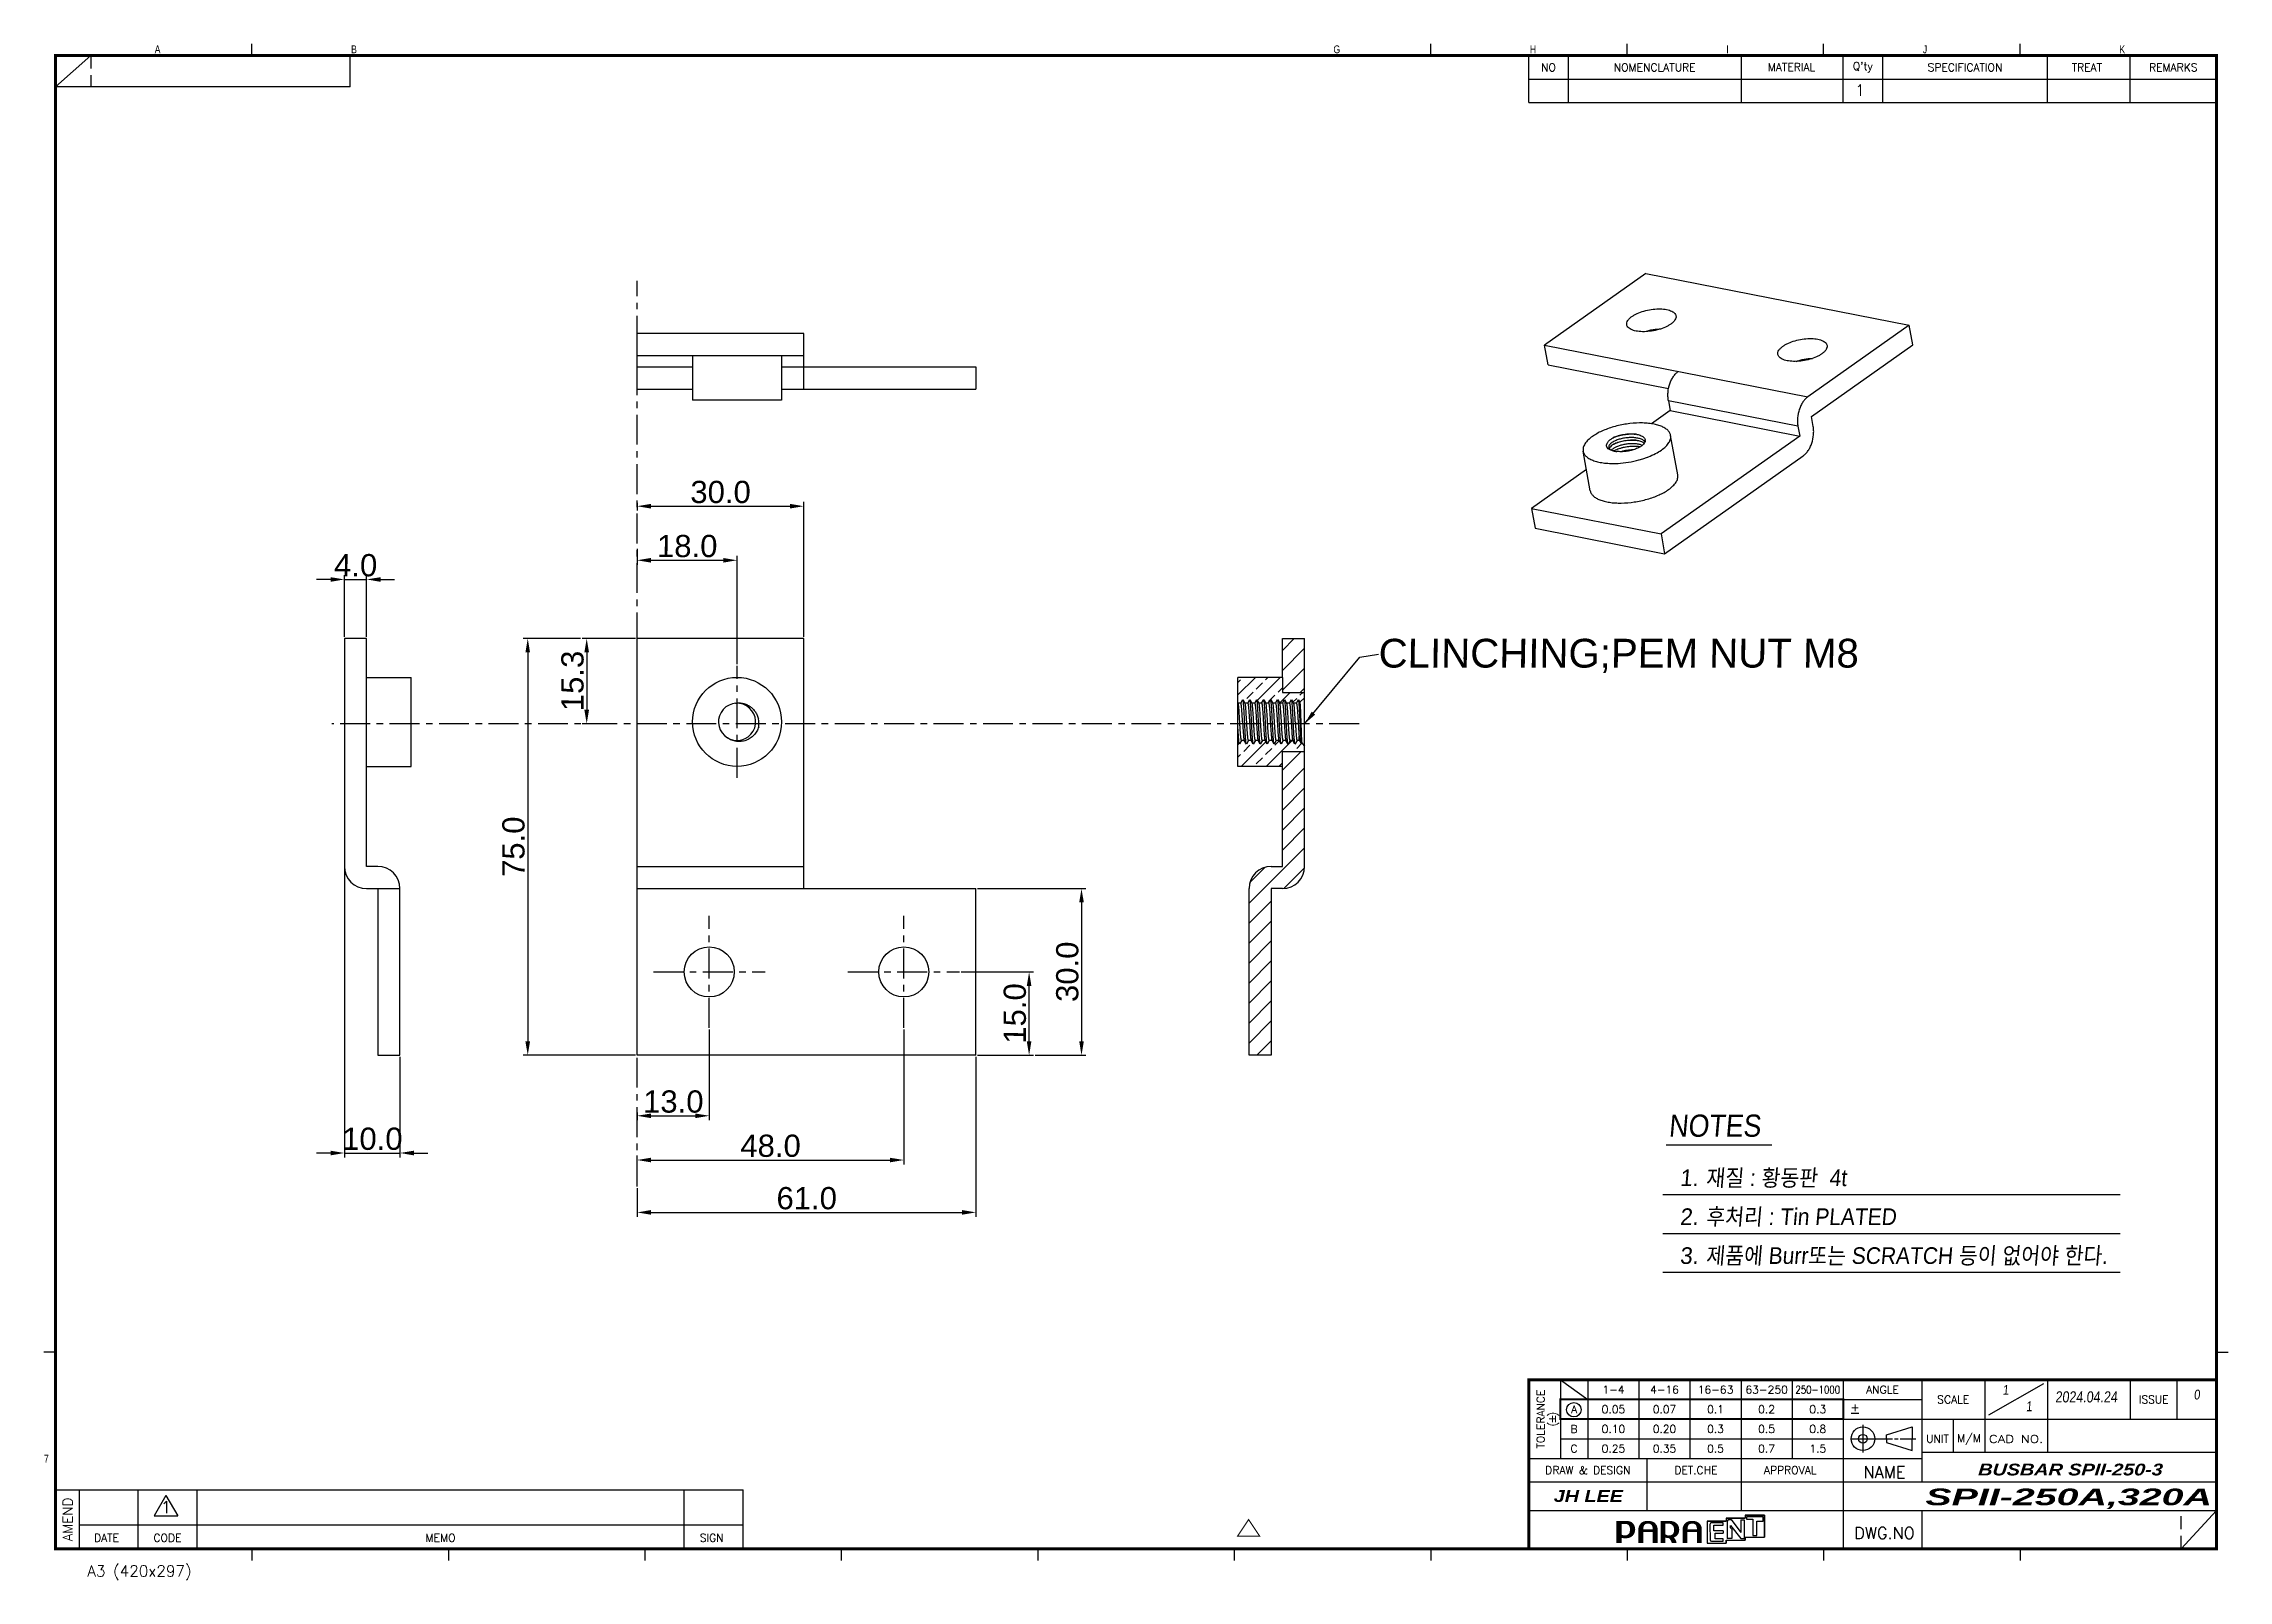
# Model space of a CAD drawing. Extents: x -425 to 6552, y -3049 to 3105.
# Drawn here: x 5728.3 to 6121.5, y -2554.1 to -2277.6 of the extents above; entities that cross this region are included whole.
import ezdxf
from ezdxf.enums import TextEntityAlignment as Align

# ---------------------------------------------------------------- set-up
doc = ezdxf.new("R2010")
doc.units = 0
doc.header["$PDMODE"] = 3
doc.header["$PDSIZE"] = 1.5
doc.linetypes.add('CENTER', pattern=[17.8, 10.75, -2.35, 2.35, -2.35])
doc.linetypes.add('HIDDEN', pattern=[3.525, 2.35, -1.175])
doc.layers.get('0').update_dxf_attribs({"linetype": 'CONTINUOUS'})
doc.layers.get('DEFPOINTS').update_dxf_attribs({"linetype": 'CONTINUOUS'})
for name, color, linetype in [('2', 2, 'CONTINUOUS'), ('3', 112, 'CENTER'), ('DIM', 1, 'CONTINUOUS')]:
    doc.layers.add(name, color=color, linetype=linetype)
doc.styles.add('A', font='GOTHIC.TTF')
doc.styles.add('HANGUL1', font='arial.ttf', dxfattribs={"width": 0.8, "oblique": 5, "height": 2.5})
doc.styles.add('N', font='arialbi.ttf', dxfattribs={"width": 0.8, "oblique": 5})
doc.styles.add('OMI-1', font='arial.ttf', dxfattribs={"oblique": 1})
doc.styles.add('SIM', font='simplex')
doc.styles.get("Standard").update_dxf_attribs({"font": 'gulim.ttc', "width": 0.8, "height": 2})
doc.dimstyles.new('1', dxfattribs={"dimtxt": 4, "dimasz": 2.5, "dimexe": 0.8, "dimexo": 0.3, "dimgap": 0.5, "dimtad": 1, "dimtoh": 1, "dimdec": 1, "dimzin": 0, "dimtxsty": 'OMI-1', "dimcen": 0, "dimclrd": 256, "dimclre": 256, "dimclrt": 256, "dimazin": 3, "dimtfac": 0.8, "dimtdec": 1, "dimtix": 1, "dimtmove": 0, "dimatfit": 3, "dimtolj": 1, "dimtzin": 0})

msp = doc.modelspace()

# ---------------------------------------------------------------- texts
at = {"width": 0.85}
for s, p in [('A', (5748.31, -2279.36)), ('B', (5783.66, -2279.36)), ('G', (5960.45, -2279.36)), ('H', (5995.81, -2279.36)), ('I', (6031.16, -2279.36)), ('J', (6066.52, -2279.36)), ('K', (6101.88, -2279.36)), ('7', (5728.38, -2532.98))]:
    msp.add_text(s, height=1.41, dxfattribs=at).set_placement(p)
at = {"style": 'SIM'}
for s, height, p in [('NO', 1.414, (5999.17, -2281.91)), ('NOMENCLATURE', 1.4143, (6018.26, -2281.91)), ("Q'ty", 1.414, (6055.74, -2281.91)), ('SPECIFICATION', 1.4143, (6074.12, -2281.91)), ('TREAT', 1.414, (6096.05, -2281.91)), ('REMARKS', 1.414, (6111.6, -2281.91)), ('1', 2, (6055.22, -2286.01)), ('1-4', 1.414, (6010.84, -2519.84)), ('4-16', 1.414, (6020.03, -2519.84)), ('16-63', 1.414, (6029.22, -2519.84)), ('63-250', 1.414, (6038.41, -2519.84)), ('ANGLE', 1.414, (6059.27, -2519.84)), ('A', 1.41, (6003.76, -2523.37)), ('0.05', 1.414, (6010.84, -2523.37)), ('0.07', 1.414, (6020.03, -2523.37)), ('0.1', 1.414, (6029.22, -2523.37)), ('0.2', 1.414, (6038.41, -2523.37)), ('0.3', 1.414, (6047.61, -2523.37)), ('SCALE', 1.414, (6072, -2521.61)), ('ISSUE', 1.414, (6108.07, -2521.61)), ('B', 1.41, (6003.76, -2526.91)), ('0.10', 1.414, (6010.84, -2526.91)), ('0.20', 1.414, (6020.03, -2526.91)), ('0.3', 1.414, (6029.22, -2526.91)), ('0.5', 1.414, (6038.41, -2526.91)), ('0.8', 1.414, (6047.61, -2526.91)), ('UNIT', 1.414, (6069.17, -2528.68)), ('M/M', 1.414, (6074.83, -2528.68)), ('C', 1.41, (6003.76, -2530.45)), ('0.25', 1.414, (6010.84, -2530.45)), ('0.35', 1.414, (6020.03, -2530.45)), ('0.5', 1.414, (6029.22, -2530.45)), ('0.7', 1.414, (6038.41, -2530.45)), ('1.5', 1.414, (6047.61, -2530.45)), ('DRAW & DESIGN', 1.4143, (6006.24, -2534.33)), ('DET.CHE', 1.414, (6025.69, -2534.33)), ('APPROVAL', 1.414, (6042.66, -2534.33)), ('NAME', 2.121, (6059.63, -2534.69)), ('1', 2.12, (5750.32, -2540.98)), ('DATE', 1.414, (5739.65, -2546.51)), ('CODE', 1.414, (5750.61, -2546.51)), ('MEMO', 1.414, (5799.75, -2546.51)), ('SIGN', 1.414, (5848.55, -2546.51)), ('DWG.NO', 2.121, (6059.63, -2545.65))]:
    msp.add_text(s, height=height, dxfattribs=at).set_placement(p, align=Align.MIDDLE)
for s, height, p in [('MATERIAL', 1.414, (6042.9, -2282.57)), ('+', 1.41, (6054.32, -2523.73))]:
    msp.add_text(s, height=height, dxfattribs=at).set_placement(p, align=Align.CENTER)
at = {"oblique": 5}
for s, height, style, width, p in [('NOTES', 4, 'A', 0.9, (6020.75, -2474.34)), ('재질 : 황동판  4t', 3, 'HANGUL1', 0.9, (6027.47, -2483.22)), ('후처리 : Tin PLATED', 3, 'HANGUL1', 0.9, (6027.47, -2490.22)), ('제품에 Burr또는 SCRATCH 등이 없어야 한다.', 3, 'HANGUL1', 0.9, (6027.47, -2497.22)), ('1', 1.77, 'OMI-1', 0.8, (6080.88, -2520.77)), ('1', 1.77, 'OMI-1', 0.8, (6085.09, -2523.72)), ('BUSBAR SPII-250-3', 2.1214, 'N', 1.2, (6076.44, -2535.28))]:
    msp.add_text(s, height=height, dxfattribs=dict(at, style=style, width=width)).set_placement(p)
at = {"style": 'A', "oblique": 5}
for s, p in [('1.', (6022.78, -2483.22)), ('2.', (6022.78, -2490.22)), ('3.', (6022.78, -2497.22))]:
    msp.add_text(s, height=3, dxfattribs=at).set_placement(p)
at = {"style": 'SIM'}
for s, height, p in [('TOLERANCE', 1.414, (5998.46, -2525.14)), ('( )', 1.414, (6000.58, -2525.14)), ('-', 1.41, (6001.03, -2525.12)), ('AMEND', 1.768, (5733.54, -2543.21))]:
    msp.add_text(s, height=height, rotation=90, dxfattribs=at).set_placement(p, align=Align.CENTER)
at = {"style": 'SIM', "width": 0.8}
msp.add_text('250-1000', height=1.414, dxfattribs=at).set_placement((6047.61, -2519.84), align=Align.MIDDLE)
at = {"style": 'OMI-1', "oblique": 5, "width": 0.8}
for s, height, p in [('2024.04.24', 2, (6095.94, -2522.14)), ('0', 1.77, (6115.85, -2521.61))]:
    msp.add_text(s, height=height, dxfattribs=at).set_placement(p, align=Align.CENTER)
at = {"style": 'SIM'}
msp.add_text('+', height=1.41, rotation=90, dxfattribs=at).set_placement((5999.8, -2525.12), align=Align.MIDDLE)
for s, height, style, width, p, p2 in [('CAD NO.', 1.414, 'SIM', 1.123032, (6078.43, -2529.43), (6088.19, -2529.43)), ('SPII-250A,320A', 3, 'N', 1.690229, (6066.98, -2540.64), (6118.56, -2540.64))]:
    msp.add_text(s, height=height, dxfattribs=dict(style=style, width=width)).set_placement(p, p2, align=Align.FIT)
at = {"style": 'N', "width": 1.2}
msp.add_text('JH LEE', height=2.121, dxfattribs=at).set_placement((6000.1, -2540.05))
at = {"style": 'SIM'}
msp.add_text('A3 (420x297)', height=2, dxfattribs=at).set_placement((5736.19, -2553.48))
at = {"layer": 'DIM', "insert": (5968.54, -2384.73), "char_height": 5.1799, "width": 97.2667, "attachment_point": 1, "style": 'OMI-1'}
msp.add_mtext('CLINCHING;PEM NUT M8', dxfattribs=at)

# ---------------------------------------------------------------- blocks, each defined once
blk = doc.blocks.new('L1')
at = {"const_width": 0.3}
blk.add_lwpolyline([(0, 10), (0, 5), (72, 5), (72, 10), (0, 10)], dxfattribs=at)
blk.add_circle((3.44, 7.38), 1.84)
blk = doc.blocks.new('*D8419')
at = {"layer": 'DEFPOINTS', "color": 0}
for p in [(5835.12, -2368.24), (5853.12, -2370.6), (5853.12, -2389.61)]:
    blk.add_point(p, dxfattribs=at)
at = {"layer": 'DIM'}
for p, q in [((5835.12, -2368.54), (5835.12, -2371.4)), ((5837.62, -2370.6), (5850.62, -2370.6)), ((5853.12, -2389.31), (5853.12, -2369.8))]:
    blk.add_line(p, q, dxfattribs=at)
for points in [[(5837.62, -2370.18), (5837.62, -2371.02), (5835.12, -2370.6)], [(5850.62, -2371.02), (5850.62, -2370.18), (5853.12, -2370.6)]]:
    blk.add_solid(points, dxfattribs=at)
at = {"layer": 'DIM', "insert": (5844.12, -2368.06), "char_height": 4, "attachment_point": 5, "style": 'OMI-1'}
blk.add_mtext('\\A1;18.0', dxfattribs=at)
blk = doc.blocks.new('*D8420')
at = {"layer": 'DEFPOINTS', "color": 0}
for p in [(5835.12, -2359.99), (5865.12, -2360.87), (5865.12, -2384.68)]:
    blk.add_point(p, dxfattribs=at)
at = {"layer": 'DIM'}
for p, q in [((5835.12, -2360.29), (5835.12, -2361.67)), ((5837.62, -2360.87), (5862.62, -2360.87)), ((5865.12, -2384.38), (5865.12, -2360.07))]:
    blk.add_line(p, q, dxfattribs=at)
for points in [[(5837.62, -2360.45), (5837.62, -2361.29), (5835.12, -2360.87)], [(5862.62, -2361.29), (5862.62, -2360.45), (5865.12, -2360.87)]]:
    blk.add_solid(points, dxfattribs=at)
at = {"layer": 'DIM', "insert": (5850.12, -2358.33), "char_height": 4, "attachment_point": 5, "style": 'OMI-1'}
blk.add_mtext('\\A1;30.0', dxfattribs=at)
blk = doc.blocks.new('*D8421')
at = {"layer": 'DEFPOINTS', "color": 0}
for p in [(5835.12, -2384.68), (5826.06, -2400.01), (5827.54, -2400.01)]:
    blk.add_point(p, dxfattribs=at)
at = {"layer": 'DIM'}
for p, q in [((5834.82, -2384.68), (5825.26, -2384.68)), ((5826.06, -2387.18), (5826.06, -2397.51)), ((5827.24, -2400.01), (5825.26, -2400.01))]:
    blk.add_line(p, q, dxfattribs=at)
for points in [[(5826.48, -2387.18), (5825.64, -2387.18), (5826.06, -2384.68)], [(5825.64, -2397.51), (5826.48, -2397.51), (5826.06, -2400.01)]]:
    blk.add_solid(points, dxfattribs=at)
at = {"layer": 'DIM', "insert": (5823.52, -2392.34), "char_height": 4, "attachment_point": 5, "rotation": 90, "style": 'OMI-1'}
blk.add_mtext('\\A1;15.3', dxfattribs=at)
blk = doc.blocks.new('*D8422')
at = {"layer": 'DEFPOINTS', "color": 0}
for p in [(5825.26, -2384.68), (5815.45, -2459.68), (5835.12, -2459.68)]:
    blk.add_point(p, dxfattribs=at)
at = {"layer": 'DIM'}
for p, q in [((5824.96, -2384.68), (5814.65, -2384.68)), ((5815.45, -2387.18), (5815.45, -2457.18)), ((5834.82, -2459.68), (5814.65, -2459.68))]:
    blk.add_line(p, q, dxfattribs=at)
for points in [[(5815.86, -2387.18), (5815.03, -2387.18), (5815.45, -2384.68)], [(5815.03, -2457.18), (5815.86, -2457.18), (5815.45, -2459.68)]]:
    blk.add_solid(points, dxfattribs=at)
at = {"layer": 'DIM', "insert": (5812.9, -2422.18), "char_height": 4, "attachment_point": 5, "rotation": 90, "style": 'OMI-1'}
blk.add_mtext('\\A1;75.0', dxfattribs=at)
blk = doc.blocks.new('*D8423')
at = {"layer": 'DEFPOINTS', "color": 0}
for p in [(5893.18, -2444.68), (5905.68, -2444.68), (5896.12, -2459.68)]:
    blk.add_point(p, dxfattribs=at)
at = {"layer": 'DIM'}
for p, q in [((5893.48, -2444.68), (5906.48, -2444.68)), ((5905.68, -2457.18), (5905.68, -2447.18)), ((5896.42, -2459.68), (5906.48, -2459.68))]:
    blk.add_line(p, q, dxfattribs=at)
for points in [[(5906.09, -2447.18), (5905.26, -2447.18), (5905.68, -2444.68)], [(5905.26, -2457.18), (5906.09, -2457.18), (5905.68, -2459.68)]]:
    blk.add_solid(points, dxfattribs=at)
at = {"layer": 'DIM', "insert": (5903.13, -2452.18), "char_height": 4, "attachment_point": 5, "rotation": 90, "style": 'OMI-1'}
blk.add_mtext('\\A1;15.0', dxfattribs=at)
blk = doc.blocks.new('*D8424')
at = {"layer": 'DEFPOINTS', "color": 0}
for p in [(5896.12, -2429.68), (5906.48, -2459.68), (5915.11, -2459.68)]:
    blk.add_point(p, dxfattribs=at)
at = {"layer": 'DIM'}
for p, q in [((5896.42, -2429.68), (5915.91, -2429.68)), ((5915.11, -2432.18), (5915.11, -2457.18)), ((5906.78, -2459.68), (5915.91, -2459.68))]:
    blk.add_line(p, q, dxfattribs=at)
for points in [[(5915.53, -2432.18), (5914.7, -2432.18), (5915.11, -2429.68)], [(5914.7, -2457.18), (5915.53, -2457.18), (5915.11, -2459.68)]]:
    blk.add_solid(points, dxfattribs=at)
at = {"layer": 'DIM', "insert": (5912.57, -2444.68), "char_height": 4, "attachment_point": 5, "rotation": 90, "style": 'OMI-1'}
blk.add_mtext('\\A1;30.0', dxfattribs=at)
blk = doc.blocks.new('*D8425')
at = {"layer": 'DEFPOINTS', "color": 0}
for p in [(5848.12, -2454.74), (5835.12, -2469.68), (5848.12, -2470.56)]:
    blk.add_point(p, dxfattribs=at)
at = {"layer": 'DIM'}
for p, q in [((5848.12, -2455.04), (5848.12, -2471.36)), ((5835.12, -2469.98), (5835.12, -2471.36)), ((5837.62, -2470.56), (5845.62, -2470.56))]:
    blk.add_line(p, q, dxfattribs=at)
for points in [[(5837.62, -2470.15), (5837.62, -2470.98), (5835.12, -2470.56)], [(5845.62, -2470.98), (5845.62, -2470.15), (5848.12, -2470.56)]]:
    blk.add_solid(points, dxfattribs=at)
at = {"layer": 'DIM', "insert": (5841.62, -2468.02), "char_height": 4, "attachment_point": 5, "style": 'OMI-1'}
blk.add_mtext('\\A1;13.0', dxfattribs=at)
blk = doc.blocks.new('*D8426')
at = {"layer": 'DEFPOINTS', "color": 0}
for p in [(5883.12, -2454.74), (5835.12, -2479.11), (5883.12, -2478.52)]:
    blk.add_point(p, dxfattribs=at)
at = {"layer": 'DIM'}
for p, q in [((5883.12, -2455.04), (5883.12, -2479.32)), ((5835.12, -2478.81), (5835.12, -2477.72)), ((5837.62, -2478.52), (5880.62, -2478.52))]:
    blk.add_line(p, q, dxfattribs=at)
for points in [[(5837.62, -2478.11), (5837.62, -2478.94), (5835.12, -2478.52)], [(5880.62, -2478.94), (5880.62, -2478.11), (5883.12, -2478.52)]]:
    blk.add_solid(points, dxfattribs=at)
at = {"layer": 'DIM', "insert": (5859.12, -2475.98), "char_height": 4, "attachment_point": 5, "style": 'OMI-1'}
blk.add_mtext('\\A1;48.0', dxfattribs=at)
blk = doc.blocks.new('*D8427')
at = {"layer": 'DEFPOINTS', "color": 0}
for p in [(5896.12, -2459.68), (5835.12, -2483.28), (5896.12, -2487.95)]:
    blk.add_point(p, dxfattribs=at)
at = {"layer": 'DIM'}
for p, q in [((5896.12, -2459.98), (5896.12, -2488.75)), ((5835.12, -2483.58), (5835.12, -2488.75)), ((5837.62, -2487.95), (5893.62, -2487.95))]:
    blk.add_line(p, q, dxfattribs=at)
for points in [[(5837.62, -2487.53), (5837.62, -2488.36), (5835.12, -2487.95)], [(5893.62, -2488.36), (5893.62, -2487.53), (5896.12, -2487.95)]]:
    blk.add_solid(points, dxfattribs=at)
at = {"layer": 'DIM', "insert": (5865.62, -2485.41), "char_height": 4, "attachment_point": 5, "style": 'OMI-1'}
blk.add_mtext('\\A1;61.0', dxfattribs=at)
blk = doc.blocks.new('*D8428')
at = {"layer": 'DEFPOINTS', "color": 0}
for p in [(5782.45, -2425.68), (5792.45, -2459.68), (5792.45, -2477.26)]:
    blk.add_point(p, dxfattribs=at)
at = {"layer": 'DIM'}
for p, q in [((5782.45, -2425.98), (5782.45, -2478.06)), ((5792.45, -2459.98), (5792.45, -2478.06)), ((5779.95, -2477.26), (5777.45, -2477.26)), ((5782.45, -2477.26), (5792.45, -2477.26)), ((5794.95, -2477.26), (5797.45, -2477.26))]:
    blk.add_line(p, q, dxfattribs=at)
for points in [[(5779.95, -2477.68), (5779.95, -2476.84), (5782.45, -2477.26)], [(5794.95, -2476.84), (5794.95, -2477.68), (5792.45, -2477.26)]]:
    blk.add_solid(points, dxfattribs=at)
at = {"layer": 'DIM', "insert": (5787.45, -2474.72), "char_height": 4, "attachment_point": 5, "style": 'OMI-1'}
blk.add_mtext('\\A1;10.0', dxfattribs=at)
blk = doc.blocks.new('*D8429')
at = {"layer": 'DEFPOINTS', "color": 0}
for p in [(5786.45, -2374.05), (5782.45, -2384.68), (5786.45, -2384.68)]:
    blk.add_point(p, dxfattribs=at)
at = {"layer": 'DIM'}
for p, q in [((5779.95, -2374.05), (5777.45, -2374.05)), ((5782.45, -2384.38), (5782.45, -2373.25)), ((5782.45, -2374.05), (5786.45, -2374.05)), ((5786.45, -2384.38), (5786.45, -2373.25)), ((5788.95, -2374.05), (5791.45, -2374.05))]:
    blk.add_line(p, q, dxfattribs=at)
for points in [[(5779.95, -2374.47), (5779.95, -2373.64), (5782.45, -2374.05)], [(5788.95, -2373.64), (5788.95, -2374.47), (5786.45, -2374.05)]]:
    blk.add_solid(points, dxfattribs=at)
at = {"layer": 'DIM', "insert": (5784.45, -2371.51), "char_height": 4, "attachment_point": 5, "style": 'OMI-1'}
blk.add_mtext('\\A1;4.0', dxfattribs=at)

# ---------------------------------------------------------------- dimensions: what is measured, and where the dimension line sits
at = {"layer": 'DIM'}
for base, p1, p2, picture, middle in [((5865.12, -2360.87), (5835.12, -2359.99), (5865.12, -2384.68), '*D8420', (5850.12, -2358.33)), ((5853.12, -2370.6), (5835.12, -2368.24), (5853.12, -2389.61), '*D8419', (5844.12, -2368.06)), ((5786.45, -2374.05), (5782.45, -2384.68), (5786.45, -2384.68), '*D8429', (5784.45, -2371.51)), ((5792.45, -2477.26), (5782.45, -2425.68), (5792.45, -2459.68), '*D8428', (5787.45, -2474.72)), ((5848.12, -2470.56), (5835.12, -2469.68), (5848.12, -2454.74), '*D8425', (5841.62, -2468.02)), ((5883.12, -2478.52), (5835.12, -2479.11), (5883.12, -2454.74), '*D8426', (5859.12, -2475.98)), ((5896.12, -2487.95), (5835.12, -2483.28), (5896.12, -2459.68), '*D8427', (5865.62, -2485.41))]:
    dim = msp.add_linear_dim(base=base, p1=p1, p2=p2, dimstyle='1', dxfattribs=at)
    dim.commit()
    dim.dimension.update_dxf_attribs({"geometry": picture, "text_midpoint": middle})
for base, p1, p2, picture, middle in [((5815.45, -2459.68), (5825.26, -2384.68), (5835.12, -2459.68), '*D8422', (5812.9, -2422.18)), ((5826.06, -2400.01), (5835.12, -2384.68), (5827.54, -2400.01), '*D8421', (5823.52, -2392.34)), ((5915.11, -2459.68), (5896.12, -2429.68), (5906.48, -2459.68), '*D8424', (5912.57, -2444.68)), ((5905.68, -2444.68), (5896.12, -2459.68), (5893.18, -2444.68), '*D8423', (5903.13, -2452.18))]:
    dim = msp.add_linear_dim(base=base, p1=p1, p2=p2, angle=90, dimstyle='1', dxfattribs=at)
    dim.commit()
    dim.dimension.update_dxf_attribs({"geometry": picture, "text_midpoint": middle})

# ---------------------------------------------------------------- hatches: boundary and pattern name
h = msp.add_hatch(color=256)
edge = h.paths.add_edge_path()
edge.add_spline(control_points=[(6013.61, -2545.79), (6013.46, -2545.96), (6013.24, -2546.07), (6012.9, -2546.07), (6012.82, -2546.07), (6012.71, -2546.06), (6012.56, -2546.03), (6012.42, -2546), (6012.34, -2545.92), (6012.3, -2545.89), (6012.3, -2545.83), (6012.3, -2544.1), (6012.3, -2544), (6012.4, -2544), (6012.94, -2544), (6012.94, -2544), (6013.25, -2544), (6013.46, -2544.08), (6013.61, -2544.26), (6013.77, -2544.43), (6013.82, -2544.73), (6013.82, -2544.99), (6013.82, -2545.26), (6013.77, -2545.62), (6013.61, -2545.79)], knot_values=[0, 0, 0, 0, 1, 1, 1, 2, 2, 2, 3, 3, 3, 4, 4, 4, 5, 5, 5, 6, 6, 6, 7, 7, 7, 8, 8, 8, 8], degree=3, periodic=0)
edge = h.paths.add_edge_path(flags=16)
edge.add_spline(control_points=[(6012.97, -2543.46), (6012.97, -2543.46), (6011.5, -2543.46), (6011.5, -2543.46), (6011.5, -2543.46), (6011.36, -2543.46), (6011.36, -2543.46), (6011.36, -2543.46), (6011.36, -2547.46), (6011.36, -2547.46), (6011.36, -2547.46), (6012.3, -2547.46), (6012.3, -2547.46), (6012.3, -2547.46), (6012.3, -2546.62), (6012.3, -2546.49), (6012.39, -2546.52), (6012.51, -2546.58), (6012.94, -2546.6), (6013.39, -2546.61), (6014.05, -2546.46), (6014.33, -2546.11), (6014.61, -2545.77), (6014.76, -2545.4), (6014.76, -2545), (6014.76, -2544.53), (6014.6, -2544.14), (6014.28, -2543.82), (6013.97, -2543.51), (6013.52, -2543.46), (6012.97, -2543.46)], knot_values=[0, 0, 0, 0, 1, 1, 1, 2, 2, 2, 3, 3, 3, 4, 4, 4, 5, 5, 5, 6, 6, 6, 7, 7, 7, 8, 8, 8, 9, 9, 9, 10, 10, 10, 10], degree=3, periodic=0)
h = msp.add_hatch(color=256)
edge = h.paths.add_edge_path()
edge.add_spline(control_points=[(6017.92, -2544.97), (6017.81, -2544.97), (6016.22, -2544.97), (6016.21, -2544.97), (6016.21, -2544.97), (6016.21, -2544.96), (6016.21, -2544.96), (6016.21, -2544.74), (6016.28, -2544.36), (6016.41, -2544.2), (6016.53, -2544.06), (6016.76, -2543.94), (6017.05, -2543.94), (6017.34, -2543.94), (6017.55, -2544.03), (6017.69, -2544.18), (6017.84, -2544.32), (6017.92, -2544.74), (6017.92, -2544.96), (6017.92, -2544.96), (6017.92, -2544.97), (6017.92, -2544.97)], knot_values=[0, 0, 0, 0, 1, 1, 1, 2, 2, 2, 3, 3, 3, 4, 4, 4, 5, 5, 5, 6, 6, 6, 7, 7, 7, 7], degree=3, periodic=0)
edge = h.paths.add_edge_path(flags=16)
edge.add_spline(control_points=[(6017.05, -2543.46), (6016.42, -2543.46), (6016.01, -2543.62), (6015.74, -2543.94), (6015.48, -2544.26), (6015.34, -2544.52), (6015.34, -2544.9), (6015.34, -2544.9), (6015.34, -2547.46), (6015.34, -2547.46), (6015.34, -2547.46), (6016.21, -2547.46), (6016.21, -2547.46), (6016.21, -2547.46), (6016.21, -2546.26), (6016.21, -2545.48), (6016.22, -2545.48), (6017.81, -2545.48), (6017.92, -2545.48), (6017.92, -2545.58), (6017.92, -2547.46), (6017.92, -2547.46), (6017.92, -2547.46), (6018.79, -2547.46), (6018.79, -2547.46), (6018.79, -2547.46), (6018.79, -2544.9), (6018.79, -2544.9), (6018.79, -2544.52), (6018.66, -2544.26), (6018.39, -2543.94), (6018.12, -2543.62), (6017.69, -2543.46), (6017.05, -2543.46)], knot_values=[0, 0, 0, 0, 1, 1, 1, 2, 2, 2, 3, 3, 3, 4, 4, 4, 5, 5, 5, 6, 6, 6, 7, 7, 7, 8, 8, 8, 9, 9, 9, 10, 10, 10, 11, 11, 11, 11], degree=3, periodic=0)
h = msp.add_hatch(color=256)
edge = h.paths.add_edge_path()
edge.add_spline(control_points=[(6021.53, -2545.83), (6021.35, -2546), (6021.12, -2546.09), (6020.81, -2546.09), (6020.73, -2546.09), (6020.62, -2546.07), (6020.51, -2546.04), (6020.42, -2546), (6020.23, -2545.9), (6020.2, -2545.88), (6020.2, -2545.82), (6020.2, -2544.07), (6020.2, -2543.97), (6020.3, -2543.97), (6020.9, -2543.97), (6020.9, -2543.97), (6021.17, -2543.97), (6021.34, -2544.11), (6021.51, -2544.29), (6021.69, -2544.47), (6021.77, -2544.77), (6021.77, -2545.01), (6021.77, -2545.28), (6021.71, -2545.66), (6021.53, -2545.83)], knot_values=[0, 0, 0, 0, 1, 1, 1, 2, 2, 2, 3, 3, 3, 4, 4, 4, 5, 5, 5, 6, 6, 6, 7, 7, 7, 8, 8, 8, 8], degree=3, periodic=0)
edge = h.paths.add_edge_path(flags=16)
edge.add_spline(control_points=[(6020.93, -2543.46), (6020.93, -2543.46), (6019.46, -2543.46), (6019.46, -2543.46), (6019.46, -2543.46), (6019.32, -2543.46), (6019.32, -2543.46), (6019.32, -2543.46), (6019.32, -2547.46), (6019.32, -2547.46), (6019.32, -2547.46), (6020.2, -2547.46), (6020.2, -2547.46), (6020.2, -2547.46), (6020.2, -2546.59), (6020.2, -2546.46), (6020.3, -2546.49), (6020.39, -2546.51), (6020.48, -2546.53), (6020.48, -2546.53), (6020.75, -2546.56), (6020.82, -2546.57), (6020.97, -2546.67), (6021.09, -2546.87), (6021.17, -2547.01), (6021.27, -2547.15), (6021.37, -2547.46), (6021.37, -2547.46), (6021.37, -2547.46), (6022.22, -2547.46), (6022.22, -2547.46), (6022.22, -2547.46), (6022.1, -2546.99), (6021.99, -2546.8), (6021.91, -2546.69), (6021.81, -2546.58), (6021.69, -2546.47), (6021.95, -2546.36), (6022.19, -2546.2), (6022.37, -2545.99), (6022.59, -2545.72), (6022.68, -2545.39), (6022.68, -2545.02), (6022.68, -2544.52), (6022.55, -2544.22), (6022.22, -2543.91), (6021.9, -2543.61), (6021.46, -2543.46), (6020.93, -2543.46)], knot_values=[0, 0, 0, 0, 1, 1, 1, 2, 2, 2, 3, 3, 3, 4, 4, 4, 5, 5, 5, 6, 6, 6, 7, 7, 7, 8, 8, 8, 9, 9, 9, 10, 10, 10, 11, 11, 11, 12, 12, 12, 13, 13, 13, 14, 14, 14, 15, 15, 15, 16, 16, 16, 16], degree=3, periodic=0)
h = msp.add_hatch(color=256)
edge = h.paths.add_edge_path()
edge.add_spline(control_points=[(6025.87, -2544.97), (6025.77, -2544.97), (6024.18, -2544.97), (6024.17, -2544.97), (6024.17, -2544.97), (6024.17, -2544.96), (6024.17, -2544.96), (6024.17, -2544.74), (6024.23, -2544.36), (6024.37, -2544.2), (6024.49, -2544.06), (6024.72, -2543.94), (6025.01, -2543.94), (6025.3, -2543.94), (6025.5, -2544.03), (6025.65, -2544.18), (6025.79, -2544.32), (6025.87, -2544.74), (6025.87, -2544.96), (6025.87, -2544.96), (6025.87, -2544.97), (6025.87, -2544.97)], knot_values=[0, 0, 0, 0, 1, 1, 1, 2, 2, 2, 3, 3, 3, 4, 4, 4, 5, 5, 5, 6, 6, 6, 7, 7, 7, 7], degree=3, periodic=0)
edge = h.paths.add_edge_path(flags=16)
edge.add_spline(control_points=[(6025.01, -2543.46), (6024.37, -2543.46), (6023.97, -2543.62), (6023.7, -2543.94), (6023.43, -2544.26), (6023.3, -2544.52), (6023.3, -2544.9), (6023.3, -2544.9), (6023.3, -2547.46), (6023.3, -2547.46), (6023.3, -2547.46), (6024.17, -2547.46), (6024.17, -2547.46), (6024.17, -2547.46), (6024.17, -2546.26), (6024.17, -2545.48), (6024.18, -2545.48), (6025.77, -2545.48), (6025.87, -2545.48), (6025.87, -2545.58), (6025.87, -2547.46), (6025.87, -2547.46), (6025.87, -2547.46), (6026.75, -2547.46), (6026.75, -2547.46), (6026.75, -2547.46), (6026.75, -2544.9), (6026.75, -2544.9), (6026.75, -2544.52), (6026.61, -2544.26), (6026.35, -2543.94), (6026.07, -2543.62), (6025.64, -2543.46), (6025.01, -2543.46)], knot_values=[0, 0, 0, 0, 1, 1, 1, 2, 2, 2, 3, 3, 3, 4, 4, 4, 5, 5, 5, 6, 6, 6, 7, 7, 7, 8, 8, 8, 9, 9, 9, 10, 10, 10, 11, 11, 11, 11], degree=3, periodic=0)
at = {"layer": 'DIM'}
h = msp.add_hatch(dxfattribs=at)
h.set_pattern_fill('ANSI31', color=2, scale=0.8)
h.set_pattern_definition([(45, (26.871, 4.5123), (-1.7960512, 1.7960512), [])])
h.paths.add_polyline_path([(5951.26, -2384.68), (5951.26, -2394.38), (5955.26, -2394.38), (5955.26, -2384.68), (5951.26, -2384.68)], is_closed=False)
h.paths.add_polyline_path([(5951.26, -2404.98), (5951.26, -2425.68), (5949.26, -2425.68, 0.414214), (5945.26, -2429.68), (5945.26, -2459.68), (5949.26, -2459.68), (5949.26, -2429.68), (5951.26, -2429.68, 0.414214), (5955.26, -2425.68), (5955.26, -2404.98), (5951.26, -2404.98)], is_closed=False)
h = msp.add_hatch(dxfattribs=at)
h.set_pattern_fill('ANSI33', color=6, scale=0.5)
h.set_pattern_definition([(45, (26.871, 4.5123), (-2.245064, 2.245064), []), (45, (29.1162, 4.5123), (-2.245064, 2.245064), [1.5875, -0.79375])])
h.paths.add_polyline_path([(5954.43, -2396.16), (5955.26, -2395.33), (5955.26, -2394.38), (5951.26, -2394.38), (5951.26, -2391.68), (5943.26, -2391.68), (5943.26, -2396.29), (5943.28, -2396.33), (5943.78, -2396.33), (5944.16, -2395.68), (5944.19, -2395.74), (5944.53, -2396.33), (5945.03, -2396.33), (5945.41, -2395.68), (5945.44, -2395.74), (5945.78, -2396.33), (5946.28, -2396.33), (5946.66, -2395.68), (5946.69, -2395.74), (5947.03, -2396.33), (5947.53, -2396.33), (5947.91, -2395.68), (5947.94, -2395.74), (5948.28, -2396.33), (5948.78, -2396.33), (5949.16, -2395.68), (5949.19, -2395.74), (5949.53, -2396.33), (5950.03, -2396.33), (5950.41, -2395.68), (5950.44, -2395.74), (5950.78, -2396.33), (5951.28, -2396.33), (5951.66, -2395.68), (5951.69, -2395.74), (5952.03, -2396.33), (5952.53, -2396.33), (5952.91, -2395.68), (5952.94, -2395.74), (5953.28, -2396.33), (5953.78, -2396.33), (5954.16, -2395.68), (5954.19, -2395.74), (5954.43, -2396.16)], is_closed=False)
h.paths.add_polyline_path([(5953.16, -2403.03), (5952.66, -2403.03), (5952.28, -2403.68), (5952.25, -2403.62), (5951.91, -2403.03), (5951.41, -2403.03), (5951.03, -2403.68), (5951, -2403.62), (5950.66, -2403.03), (5950.16, -2403.03), (5949.78, -2403.68), (5949.75, -2403.62), (5949.41, -2403.03), (5948.91, -2403.03), (5948.53, -2403.68), (5948.5, -2403.62), (5948.16, -2403.03), (5947.66, -2403.03), (5947.28, -2403.68), (5947.25, -2403.62), (5946.91, -2403.03), (5946.41, -2403.03), (5946.03, -2403.68), (5946, -2403.62), (5945.66, -2403.03), (5945.16, -2403.03), (5944.78, -2403.68), (5944.75, -2403.62), (5944.41, -2403.03), (5943.91, -2403.03), (5943.53, -2403.68), (5943.5, -2403.62), (5943.26, -2403.21), (5943.26, -2407.68), (5951.26, -2407.68), (5951.26, -2404.98), (5955.26, -2404.98), (5955.26, -2404.03), (5954.83, -2403.59), (5954.78, -2403.68), (5954.6, -2403.36), (5954.26, -2403.03), (5953.91, -2403.03), (5953.53, -2403.68), (5953.5, -2403.62), (5953.16, -2403.03)], is_closed=False)

# ---------------------------------------------------------------- linework, layer by layer
for p, q in [((5730.45, -2285.42), (5736.82, -2279.76)), ((5765.81, -2279.76), (5765.81, -2277.64)), ((5783.49, -2285.42), (5783.49, -2279.76)), ((5977.95, -2279.76), (5977.95, -2277.64)), ((5995.63, -2288.25), (5995.63, -2279.76)), ((6002.7, -2279.76), (6002.7, -2288.25)), ((6013.31, -2279.76), (6013.31, -2277.64)), ((6033.82, -2279.76), (6033.82, -2288.25)), ((6048.67, -2279.76), (6048.67, -2277.64)), ((6052.2, -2288.25), (6052.2, -2279.76)), ((6059.27, -2279.76), (6059.27, -2288.25)), ((6084.02, -2279.76), (6084.02, -2277.64)), ((6088.97, -2288.25), (6088.97, -2279.76)), ((6103.82, -2288.25), (6103.82, -2279.76)), ((5995.63, -2284.01), (6119.38, -2284.01)), ((5783.49, -2285.42), (5730.45, -2285.42)), ((5995.63, -2288.25), (6119.38, -2288.25)), ((6019.75, -2484.72), (6102.02, -2484.72)), ((6019.75, -2491.72), (6102.02, -2491.72)), ((6019.75, -2498.72), (6102.02, -2498.72)), ((5730.45, -2513.12), (5728.33, -2513.12)), ((6119.38, -2513.12), (6121.5, -2513.12)), ((6001.29, -2518.07), (6006.24, -2521.61)), ((6001.29, -2518.07), (6001.29, -2532.21)), ((6006.24, -2518.07), (6006.24, -2532.21)), ((6015.43, -2518.07), (6015.43, -2532.21)), ((6024.62, -2518.07), (6024.62, -2532.21)), ((6033.82, -2518.07), (6033.82, -2541.61)), ((6043.01, -2518.07), (6043.01, -2532.21)), ((6052.2, -2518.07), (6052.2, -2548.48)), ((6066.35, -2518.07), (6066.35, -2536.46)), ((6077.66, -2518.07), (6077.66, -2531.11)), ((6088.27, -2518.78), (6078.37, -2524.43)), ((6088.97, -2518.07), (6088.97, -2531.11)), ((6103.82, -2518.07), (6103.82, -2525.14)), ((6112.31, -2525.14), (6112.31, -2518.07)), ((6001.29, -2521.61), (6066.35, -2521.61)), ((6053.62, -2524.08), (6055.03, -2524.08)), ((6001.29, -2525.14), (6119.38, -2525.14)), ((6055.74, -2526.2), (6055.74, -2531.15)), ((6059.98, -2527.97), (6064.58, -2526.56)), ((6059.98, -2528.68), (6059.98, -2527.97)), ((6064.58, -2526.56), (6064.58, -2528.68)), ((6072, -2525.14), (6072, -2531.11)), ((6001.29, -2528.68), (6052.2, -2528.68)), ((6053.62, -2528.68), (6061.04, -2528.68)), ((6059.98, -2528.68), (6059.98, -2529.38)), ((6059.98, -2529.38), (6064.58, -2530.8)), ((6061.4, -2528.68), (6062.1, -2528.68)), ((6062.46, -2528.68), (6065.29, -2528.68)), ((6064.58, -2530.8), (6064.58, -2528.68)), ((6066.35, -2531.11), (6119.38, -2531.11)), ((5995.63, -2532.21), (6066.35, -2532.21)), ((6016.85, -2532.21), (6016.85, -2541.61)), ((5730.45, -2537.87), (5854.2, -2537.87)), ((5734.7, -2537.87), (5734.7, -2548.48)), ((5745.3, -2537.87), (5745.3, -2548.48)), ((5750.32, -2538.86), (5748.2, -2542.57)), ((5750.32, -2538.86), (5752.45, -2542.57)), ((5755.91, -2537.87), (5755.91, -2548.48)), ((5843.6, -2548.48), (5843.6, -2537.87)), ((5854.2, -2548.48), (5854.2, -2537.87)), ((5995.63, -2536.46), (6052.2, -2536.46)), ((6052.2, -2536.46), (6119.38, -2536.46)), ((5748.2, -2542.57), (5752.45, -2542.57)), ((5995.63, -2541.61), (6119.38, -2541.61)), ((6031.13, -2543.48), (6027.69, -2543.48)), ((6027.69, -2543.48), (6027.69, -2547.46)), ((6030.59, -2543.81), (6028.5, -2543.81)), ((6030.59, -2544.23), (6030.59, -2543.81)), ((6034.58, -2542.95), (6031.13, -2542.95)), ((6031.13, -2542.95), (6031.13, -2543.48)), ((6031.33, -2543.5), (6031.33, -2546.61)), ((6031.61, -2543.21), (6032.02, -2543.21)), ((6032.02, -2543.21), (6033.78, -2545.55)), ((6033.78, -2543.26), (6034.38, -2543.26)), ((6033.78, -2543.26), (6033.78, -2545.55)), ((6034.38, -2543.26), (6034.38, -2546.61)), ((6038.03, -2542.42), (6034.58, -2542.42)), ((6034.58, -2542.42), (6034.58, -2542.95)), ((6037.82, -2542.71), (6034.79, -2542.71)), ((6034.79, -2542.71), (6034.79, -2543.14)), ((6034.79, -2543.14), (6035.95, -2543.14)), ((6035.95, -2543.14), (6035.95, -2546.1)), ((6036.65, -2546.1), (6036.66, -2543.53)), ((6036.66, -2543.53), (6037.82, -2543.53)), ((6037.82, -2543.53), (6037.82, -2542.71)), ((6038.03, -2546.39), (6038.03, -2542.42)), ((6066.35, -2541.61), (6066.35, -2548.48)), ((6113.02, -2548.48), (6119.38, -2541.61)), ((5854.2, -2544.23), (5734.7, -2544.23)), ((6027.69, -2547.46), (6031.13, -2547.46)), ((6028.22, -2544.09), (6028.23, -2546.84)), ((6028.51, -2547.12), (6030.59, -2547.12)), ((6028.89, -2545.26), (6028.89, -2544.23)), ((6028.89, -2544.23), (6030.59, -2544.23)), ((6030.59, -2545.26), (6028.89, -2545.26)), ((6029.17, -2546.7), (6029.17, -2545.68)), ((6029.17, -2545.68), (6030.59, -2545.68)), ((6030.59, -2546.7), (6029.17, -2546.7)), ((6030.59, -2545.26), (6030.59, -2545.68)), ((6030.59, -2547.12), (6030.59, -2546.7)), ((6031.13, -2547.46), (6031.13, -2546.93)), ((6031.13, -2546.93), (6034.58, -2546.93)), ((6032.16, -2546.61), (6031.33, -2546.61)), ((6031.94, -2544.26), (6033.77, -2546.62)), ((6031.94, -2544.69), (6031.94, -2544.26)), ((6031.94, -2544.69), (6032.16, -2544.96)), ((6032.16, -2544.96), (6032.16, -2546.61)), ((6033.77, -2546.62), (6034.38, -2546.61)), ((6034.58, -2546.93), (6034.58, -2546.39)), ((6034.58, -2546.39), (6038.03, -2546.39)), ((6035.95, -2546.1), (6036.65, -2546.1)), ((5765.81, -2548.48), (5765.81, -2550.6)), ((5801.17, -2548.48), (5801.17, -2550.6)), ((5836.52, -2548.48), (5836.52, -2550.6)), ((5871.88, -2548.48), (5871.88, -2550.6)), ((5907.24, -2548.48), (5907.24, -2550.6)), ((5942.6, -2548.48), (5942.6, -2550.6)), ((5977.95, -2548.48), (5977.95, -2550.6)), ((6013.31, -2548.48), (6013.31, -2550.6)), ((6048.67, -2548.48), (6048.67, -2550.6)), ((6084.02, -2548.48), (6084.02, -2550.6))]:
    msp.add_line(p, q)
at = {"linetype": 'HIDDEN'}
for p, q in [((5736.82, -2279.76), (5736.82, -2285.42)), ((6113.02, -2548.48), (6113.02, -2541.61))]:
    msp.add_line(p, q, dxfattribs=at)
at = {"color": 7, "linetype": 'CONTINUOUS'}
for p, q in [((6016.7, -2318.99), (5998.44, -2331.88)), ((6016.7, -2318.99), (6064.09, -2328.3)), ((5835.12, -2339.8), (5835.12, -2329.8)), ((5865.12, -2329.8), (5835.12, -2329.8)), ((5865.12, -2339.8), (5865.12, -2329.8)), ((6064.09, -2328.3), (6045.83, -2341.18)), ((6064.74, -2331.86), (6064.09, -2328.3)), ((5865.12, -2333.8), (5835.12, -2333.8)), ((5999.08, -2335.44), (5998.44, -2331.88)), ((5998.44, -2331.88), (6045.83, -2341.18)), ((5999.08, -2335.44), (6020.77, -2339.69)), ((6046.48, -2344.74), (6064.74, -2331.86)), ((5835.12, -2335.8), (5845.12, -2335.8)), ((5861.12, -2335.8), (5896.12, -2335.8)), ((5896.12, -2335.8), (5896.12, -2339.8)), ((5835.12, -2339.8), (5845.12, -2339.8)), ((5861.12, -2339.8), (5896.12, -2339.8)), ((6020.73, -2341.88), (6021.05, -2343.66)), ((6044.04, -2346.46), (6020.73, -2341.88)), ((6021.05, -2343.66), (6017.7, -2346.03)), ((6021.05, -2343.66), (6044.36, -2348.24)), ((6044.04, -2346.46), (6044.36, -2348.24)), ((6046.8, -2346.52), (6046.48, -2344.74)), ((6044.36, -2348.24), (6019.41, -2365.85)), ((6005.99, -2354.29), (5996.1, -2361.27)), ((6020.05, -2369.41), (6045, -2351.8)), ((5996.1, -2361.27), (5996.74, -2364.83)), ((5996.1, -2361.27), (6019.41, -2365.85)), ((5996.74, -2364.83), (6020.05, -2369.41)), ((6019.41, -2365.85), (6020.05, -2369.41)), ((5782.45, -2384.68), (5782.45, -2425.68)), ((5786.45, -2384.68), (5782.45, -2384.68)), ((5786.45, -2425.68), (5786.45, -2384.68)), ((5835.12, -2459.68), (5835.12, -2384.68)), ((5865.12, -2384.68), (5835.12, -2384.68)), ((5865.12, -2429.68), (5865.12, -2384.68)), ((5951.26, -2391.68), (5951.26, -2384.68)), ((5951.26, -2384.68), (5955.26, -2384.68)), ((5955.26, -2425.68), (5955.26, -2384.68)), ((5951.26, -2425.68), (5951.26, -2407.68)), ((5788.45, -2425.68), (5786.45, -2425.68)), ((5835.12, -2425.68), (5865.12, -2425.68)), ((5949.26, -2425.68), (5951.26, -2425.68)), ((5786.45, -2429.68), (5792.45, -2429.68)), ((5788.45, -2429.68), (5788.45, -2459.68)), ((5792.45, -2459.68), (5792.45, -2429.68)), ((5835.12, -2429.68), (5896.12, -2429.68)), ((5896.12, -2459.68), (5896.12, -2429.68)), ((5945.26, -2459.68), (5945.26, -2429.68)), ((5951.26, -2429.68), (5949.26, -2429.68)), ((5949.26, -2429.68), (5949.26, -2459.68)), ((5788.45, -2459.68), (5792.45, -2459.68)), ((5896.12, -2459.68), (5835.12, -2459.68)), ((5949.26, -2459.68), (5945.26, -2459.68))]:
    msp.add_line(p, q, dxfattribs=at)
at = {"color": 4, "linetype": 'CONTINUOUS'}
for p, q in [((5845.12, -2333.8), (5845.12, -2341.8)), ((5861.12, -2333.8), (5861.12, -2341.8)), ((5861.12, -2341.8), (5845.12, -2341.8)), ((6006.68, -2358.08), (6005.39, -2350.96)), ((6022.42, -2355.24), (6021.14, -2348.12)), ((5786.45, -2391.68), (5794.45, -2391.68)), ((5794.45, -2407.68), (5794.45, -2391.68)), ((5943.26, -2396.29), (5943.26, -2391.68)), ((5951.26, -2391.68), (5943.26, -2391.68)), ((5943.26, -2396.29), (5943.28, -2396.33)), ((5943.26, -2407.68), (5943.26, -2396.38)), ((5943.78, -2396.33), (5943.28, -2396.33)), ((5943.78, -2396.33), (5944.16, -2395.68)), ((5944.16, -2395.68), (5944.53, -2396.33)), ((5945.03, -2396.33), (5944.53, -2396.33)), ((5945.03, -2396.33), (5945.41, -2395.68)), ((5945.41, -2395.68), (5945.78, -2396.33)), ((5946.28, -2396.33), (5945.78, -2396.33)), ((5946.28, -2396.33), (5946.66, -2395.68)), ((5946.66, -2395.68), (5947.03, -2396.33)), ((5947.53, -2396.33), (5947.03, -2396.33)), ((5947.53, -2396.33), (5947.91, -2395.68)), ((5947.91, -2395.68), (5948.28, -2396.33)), ((5948.78, -2396.33), (5948.28, -2396.33)), ((5948.78, -2396.33), (5949.16, -2395.68)), ((5949.16, -2395.68), (5949.53, -2396.33)), ((5950.03, -2396.33), (5949.53, -2396.33)), ((5950.03, -2396.33), (5950.41, -2395.68)), ((5950.41, -2395.68), (5950.78, -2396.33)), ((5951.28, -2396.33), (5950.78, -2396.33)), ((5951.28, -2396.33), (5951.66, -2395.68)), ((5951.66, -2395.68), (5952.03, -2396.33)), ((5952.53, -2396.33), (5952.03, -2396.33)), ((5952.53, -2396.33), (5952.91, -2395.68)), ((5952.91, -2395.68), (5953.28, -2396.33)), ((5953.78, -2396.33), (5953.28, -2396.33)), ((5953.78, -2396.33), (5954.16, -2395.68)), ((5954.16, -2395.68), (5954.43, -2396.16)), ((5954.43, -2396.16), (5955.26, -2395.33)), ((5943.59, -2399.68), (5943.57, -2399.22)), ((5954.26, -2403.03), (5954.26, -2402.2)), ((5943.53, -2403.68), (5943.26, -2403.21)), ((5943.91, -2403.03), (5943.53, -2403.68)), ((5944.41, -2403.03), (5943.91, -2403.03)), ((5944.78, -2403.68), (5944.41, -2403.03)), ((5945.16, -2403.03), (5944.78, -2403.68)), ((5945.66, -2403.03), (5945.16, -2403.03)), ((5946.03, -2403.68), (5945.66, -2403.03)), ((5946.41, -2403.03), (5946.03, -2403.68)), ((5946.91, -2403.03), (5946.41, -2403.03)), ((5947.28, -2403.68), (5946.91, -2403.03)), ((5947.66, -2403.03), (5947.28, -2403.68)), ((5948.16, -2403.03), (5947.66, -2403.03)), ((5948.53, -2403.68), (5948.16, -2403.03)), ((5948.91, -2403.03), (5948.53, -2403.68)), ((5949.41, -2403.03), (5948.91, -2403.03)), ((5949.78, -2403.68), (5949.41, -2403.03)), ((5950.16, -2403.03), (5949.78, -2403.68)), ((5950.66, -2403.03), (5950.16, -2403.03)), ((5951.03, -2403.68), (5950.66, -2403.03)), ((5951.41, -2403.03), (5951.03, -2403.68)), ((5951.91, -2403.03), (5951.41, -2403.03)), ((5952.28, -2403.68), (5951.91, -2403.03)), ((5952.66, -2403.03), (5952.28, -2403.68)), ((5953.16, -2403.03), (5952.66, -2403.03)), ((5953.53, -2403.68), (5953.16, -2403.03)), ((5953.91, -2403.03), (5953.53, -2403.68)), ((5954.26, -2403.03), (5953.91, -2403.03)), ((5954.26, -2403.03), (5954.6, -2403.36)), ((5954.78, -2403.68), (5954.6, -2403.36)), ((5954.83, -2403.59), (5954.78, -2403.68)), ((5954.83, -2403.59), (5955.26, -2404.03)), ((5786.45, -2407.68), (5794.45, -2407.68)), ((5951.26, -2407.68), (5943.26, -2407.68))]:
    msp.add_line(p, q, dxfattribs=at)
at = {"color": 3}
for p, q in [((6027.69, -2543.48), (6027.69, -2547.46)), ((6027.69, -2543.48), (6031.13, -2543.48)), ((6031.13, -2542.95), (6031.13, -2543.48)), ((6031.13, -2542.95), (6034.58, -2542.95)), ((6034.58, -2542.42), (6034.58, -2542.95)), ((6034.58, -2542.42), (6038.03, -2542.42)), ((6038.03, -2542.42), (6038.03, -2546.39)), ((6027.69, -2547.46), (6031.13, -2547.46)), ((6031.13, -2546.93), (6031.13, -2547.46)), ((6031.13, -2546.93), (6034.58, -2546.93)), ((6034.58, -2546.39), (6034.58, -2546.93)), ((6034.58, -2546.39), (6038.03, -2546.39))]:
    msp.add_line(p, q, dxfattribs=at)
for points, const_width in [([(6119.38, -2279.76), (5730.45, -2279.76), (5730.45, -2548.48), (6119.38, -2548.48)], 0.566), ([(5945.19, -2543.22), (5947.19, -2546.22), (5943.19, -2546.22)], 0.2)]:
    msp.add_lwpolyline(points, close=True, dxfattribs=dict(const_width=const_width))
for points, const_width in [([(6119.38, -2518.07), (5995.63, -2518.07), (5995.63, -2548.48)], 0.566), ([(6001.29, -2521.61), (6001.29, -2525.14), (6052.2, -2525.14), (6052.2, -2521.61), (6001.29, -2521.61)], 0.354)]:
    msp.add_lwpolyline(points, dxfattribs=dict(const_width=const_width))
at = {"color": 4, "linetype": 'CONTINUOUS'}
msp.add_circle((5853.12, -2399.68), 8, dxfattribs=at)
at = {"color": 7, "linetype": 'CONTINUOUS'}
for centre in [(5848.12, -2444.68), (5883.12, -2444.68)]:
    msp.add_circle(centre, 4.5, dxfattribs=at)
for radius in [2.12, 0.791]:
    msp.add_circle((6055.74, -2528.68), radius)
at = {"color": 4, "linetype": 'CONTINUOUS'}
for centre, radius, start, end in [((6011.7, -2347), 4.02, 257.545, 260.3769), ((6013.41, -2355.2), 6.04, 112.8467, 114.8579), ((6012.59, -2353.5), 3.07, 121.3214, 123.3085), ((6011.76, -2346.71), 4.31, 260.3616, 260.9035), ((6011.81, -2346.38), 4.65, 260.9323, 263.2111), ((6011.83, -2346.17), 4.86, 263.2018, 263.3681), ((6011.86, -2345.89), 5.14, 263.3937, 265.6761), ((6014.24, -2352.76), 4.89, 80.5033, 83.2542), ((6014.24, -2354.19), 5.23, 80.0725, 83.224), ((6014.41, -2356.35), 7.36, 86.2822, 86.49), ((6014.44, -2355.32), 5.25, 80.2615, 83.2221), ((6014.56, -2354.61), 4.53, 76.523, 80.2337), ((6015.46, -2350.17), 1.38, 48.1312, 50.3615), ((6015.96, -2349.05), 0.61, 7.7793, 10.2158), ((6015.95, -2349.05), 0.625, 358.2137, 7.7302), ((6010.71, -2336.19), 17, 273.0349, 273.2149), ((6010.78, -2335.42), 17.74, 285.1933, 285.4225), ((6010.9, -2335.85), 17.3, 285.4157, 288.2178), ((6011.3, -2337.06), 16.02, 288.2336, 290.7111), ((6011.66, -2338.04), 14.98, 290.7382, 291.4342), ((5853.12, -2399.68), 3.35, 240.1418, 239.1118), ((5853.13, -2400.02), 3.92, 352.0612, 12.7996), ((5963.7, -2402.25), 9.06, 185.6315, 186.5202)]:
    msp.add_arc(centre, radius, start, end, dxfattribs=at)
at = {"color": 7, "linetype": 'CONTINUOUS'}
for centre, start, end in [((5786.45, -2425.68), 180, 270), ((5788.45, -2429.68), 0, 90), ((5949.26, -2429.68), 90, 180), ((5951.26, -2425.68), 270, 0)]:
    msp.add_arc(centre, 4, start, end, dxfattribs=at)
for centre, start, end in [((6028.5, -2544.09), 89.9532, 180.0946), ((6031.62, -2543.5), 90.2374, 180), ((6028.51, -2546.84), 180.0946, 270.0249)]:
    msp.add_arc(centre, 0.283, start, end)
for points, knots in [([(6013.24, -2328.22), (6013.23, -2328.16), (6013.22, -2328.04), (6013.26, -2327.78), (6013.41, -2327.44), (6013.74, -2327.07), (6014.01, -2326.84), (6014.17, -2326.73)], [0, 0, 0, 0, 0.09701, 0.197645, 0.420776, 0.686587, 1, 1, 1, 1]), ([(6014.17, -2326.73), (6014.32, -2326.63), (6014.63, -2326.43), (6015.34, -2326.08), (6016.35, -2325.73), (6017.63, -2325.45), (6018.72, -2325.36), (6019.56, -2325.37), (6020.14, -2325.43), (6020.66, -2325.53), (6021.12, -2325.67), (6021.5, -2325.86), (6021.8, -2326.07), (6022.01, -2326.33), (6022.08, -2326.52), (6022.1, -2326.62)], [0, 0, 0, 0, 0.061249, 0.128223, 0.274876, 0.430134, 0.582712, 0.654586, 0.721837, 0.783461, 0.838731, 0.887313, 0.929465, 0.966294, 1, 1, 1, 1]), ([(6022.1, -2326.62), (6022.11, -2326.68), (6022.12, -2326.8), (6022.08, -2327.06), (6021.92, -2327.39), (6021.6, -2327.77), (6021.32, -2327.99), (6021.16, -2328.1)], [0, 0, 0, 0, 0.09701, 0.197645, 0.420776, 0.686587, 1, 1, 1, 1]), ([(6021.16, -2328.1), (6021.02, -2328.21), (6020.71, -2328.4), (6020, -2328.75), (6018.99, -2329.11), (6017.71, -2329.38), (6016.61, -2329.48), (6015.77, -2329.46), (6015.2, -2329.4), (6014.68, -2329.3), (6014.22, -2329.16), (6013.84, -2328.98), (6013.54, -2328.76), (6013.33, -2328.51), (6013.26, -2328.31), (6013.24, -2328.22)], [0, 0, 0, 0, 0.061249, 0.128223, 0.274876, 0.430134, 0.582712, 0.654586, 0.721837, 0.783461, 0.838731, 0.887313, 0.929465, 0.966294, 1, 1, 1, 1]), ([(6016.52, -2329.46), (6016.99, -2329.3), (6017.96, -2329.05), (6018.96, -2328.95), (6019.46, -2328.93)], [0, 0, 0, 0, 0.500004, 1, 1, 1, 1]), ([(6041.37, -2332.07), (6041.51, -2331.97), (6041.83, -2331.77), (6042.53, -2331.42), (6043.54, -2331.06), (6044.82, -2330.79), (6045.92, -2330.69), (6046.76, -2330.71), (6047.33, -2330.77), (6047.86, -2330.87), (6048.31, -2331.01), (6048.69, -2331.2), (6048.99, -2331.41), (6049.2, -2331.67), (6049.27, -2331.86), (6049.29, -2331.96)], [0, 0, 0, 0, 0.061249, 0.128223, 0.274876, 0.430134, 0.582712, 0.654586, 0.721837, 0.783461, 0.838731, 0.887313, 0.929465, 0.966294, 1, 1, 1, 1]), ([(6040.43, -2333.55), (6040.42, -2333.5), (6040.42, -2333.37), (6040.45, -2333.12), (6040.61, -2332.78), (6040.93, -2332.41), (6041.21, -2332.18), (6041.37, -2332.07)], [0, 0, 0, 0, 0.09701, 0.197645, 0.420776, 0.686587, 1, 1, 1, 1]), ([(6048.36, -2333.44), (6048.22, -2333.54), (6047.9, -2333.74), (6047.19, -2334.09), (6046.19, -2334.45), (6044.9, -2334.72), (6043.81, -2334.82), (6042.97, -2334.8), (6042.39, -2334.74), (6041.87, -2334.64), (6041.41, -2334.5), (6041.03, -2334.32), (6040.73, -2334.1), (6040.53, -2333.84), (6040.45, -2333.65), (6040.43, -2333.55)], [0, 0, 0, 0, 0.061249, 0.128223, 0.274876, 0.430134, 0.582712, 0.654586, 0.721837, 0.783461, 0.838731, 0.887313, 0.929465, 0.966294, 1, 1, 1, 1]), ([(6043.71, -2334.8), (6044.19, -2334.64), (6045.16, -2334.39), (6046.16, -2334.28), (6046.66, -2334.27)], [0, 0, 0, 0, 0.500004, 1, 1, 1, 1]), ([(6049.29, -2331.96), (6049.3, -2332.02), (6049.31, -2332.14), (6049.27, -2332.4), (6049.12, -2332.73), (6048.79, -2333.11), (6048.52, -2333.33), (6048.36, -2333.44)], [0, 0, 0, 0, 0.09701, 0.197645, 0.420776, 0.686587, 1, 1, 1, 1]), ([(6020.73, -2341.88), (6020.69, -2341.64), (6020.64, -2341.14), (6020.66, -2340.12), (6020.87, -2339.1), (6021.26, -2338.16), (6021.62, -2337.54), (6022.03, -2337.01), (6022.36, -2336.72), (6022.52, -2336.6)], [0, 0, 0, 0, 0.125571, 0.257012, 0.524784, 0.655234, 0.779279, 0.894664, 1, 1, 1, 1]), ([(6045.83, -2341.18), (6045.67, -2341.3), (6045.34, -2341.59), (6044.93, -2342.11), (6044.57, -2342.74), (6044.18, -2343.68), (6043.97, -2344.7), (6043.95, -2345.72), (6044, -2346.22), (6044.04, -2346.46)], [0, 0, 0, 0, 0.105336, 0.220721, 0.344766, 0.475216, 0.742988, 0.874429, 1, 1, 1, 1]), ([(6045, -2351.8), (6045.17, -2351.68), (6045.49, -2351.39), (6045.91, -2350.87), (6046.27, -2350.24), (6046.65, -2349.3), (6046.87, -2348.28), (6046.89, -2347.26), (6046.84, -2346.76), (6046.8, -2346.52)], [0, 0, 0, 0, 0.105336, 0.220721, 0.344766, 0.475216, 0.742988, 0.874429, 1, 1, 1, 1])]:
    msp.add_open_spline(points, degree=3, knots=knots, dxfattribs=at)
at = {"color": 4, "linetype": 'CONTINUOUS'}
for points, knots in [([(6021.14, -2348.12), (6021.12, -2348.03), (6021.08, -2347.87), (6020.92, -2347.54), (6020.61, -2347.15), (6020.07, -2346.76), (6019.4, -2346.44), (6018.59, -2346.19), (6017.66, -2346.01), (6016.63, -2345.9), (6015.14, -2345.87), (6013.2, -2346.04), (6011.27, -2346.45), (6009.8, -2346.93), (6008.78, -2347.33), (6007.87, -2347.79), (6007.31, -2348.14), (6007.05, -2348.32)], [0, 0, 0, 0, 0.016705, 0.033823, 0.070642, 0.112786, 0.161359, 0.216614, 0.278225, 0.345463, 0.417319, 0.569865, 0.725088, 0.800198, 0.871806, 0.938759, 1, 1, 1, 1]), ([(6007.05, -2348.32), (6006.77, -2348.51), (6006.28, -2348.91), (6005.78, -2349.5), (6005.52, -2349.97), (6005.41, -2350.3), (6005.36, -2350.64), (6005.37, -2350.85), (6005.39, -2350.96)], [0, 0, 0, 0, 0.313206, 0.578789, 0.695205, 0.802505, 0.903062, 1, 1, 1, 1]), ([(6005.39, -2350.96), (6005.41, -2351.05), (6005.46, -2351.23), (6005.63, -2351.58), (6005.99, -2351.99), (6006.59, -2352.39), (6007.35, -2352.72), (6008.26, -2352.96), (6009.29, -2353.12), (6010.43, -2353.19), (6011.21, -2353.18), (6011.61, -2353.16)], [0, 0, 0, 0, 0.03896, 0.079018, 0.16594, 0.266656, 0.383668, 0.517225, 0.66608, 0.827986, 1, 1, 1, 1]), ([(6009.91, -2350.52), (6009.82, -2350.44), (6009.69, -2350.3), (6009.61, -2350.07), (6009.59, -2349.83), (6009.67, -2349.58), (6009.81, -2349.35), (6009.91, -2349.23), (6009.96, -2349.18)], [0, 0, 0, 0, 0.245724, 0.357493, 0.468623, 0.708957, 0.847263, 1, 1, 1, 1]), ([(6010.22, -2350.71), (6010.19, -2350.7), (6010.08, -2350.64), (6009.98, -2350.58), (6009.91, -2350.52)], [0, 0, 0, 0, 0.266444, 1, 1, 1, 1]), ([(6009.96, -2349.18), (6010.07, -2349.06), (6010.33, -2348.84), (6010.62, -2348.65), (6010.77, -2348.56)], [0, 0, 0, 0, 0.465068, 1, 1, 1, 1]), ([(6010.46, -2349.5), (6010.38, -2349.56), (6010.24, -2349.68), (6010.08, -2349.89), (6009.99, -2350.09), (6009.99, -2350.23), (6010, -2350.29)], [0, 0, 0, 0, 0.312423, 0.577162, 0.800908, 1, 1, 1, 1]), ([(6010, -2350.29), (6010.01, -2350.33), (6010.03, -2350.42), (6010.1, -2350.53), (6010.2, -2350.63), (6010.38, -2350.76), (6010.68, -2350.89), (6010.95, -2350.95), (6011.1, -2350.97)], [0, 0, 0, 0, 0.089518, 0.183902, 0.287168, 0.40215, 0.672537, 1, 1, 1, 1]), ([(6010.19, -2350.31), (6010.18, -2350.32), (6010.14, -2350.39), (6010.11, -2350.46), (6010.09, -2350.51)], [0, 0, 0, 0, 0.265772, 1, 1, 1, 1]), ([(6010.8, -2349.77), (6010.67, -2349.84), (6010.44, -2350), (6010.25, -2350.2), (6010.19, -2350.31)], [0, 0, 0, 0, 0.552333, 1, 1, 1, 1]), ([(6010.84, -2350.93), (6010.78, -2350.91), (6010.57, -2350.86), (6010.36, -2350.79), (6010.22, -2350.71)], [0, 0, 0, 0, 0.271004, 1, 1, 1, 1]), ([(6010.72, -2349.32), (6010.69, -2349.33), (6010.61, -2349.39), (6010.52, -2349.45), (6010.46, -2349.5)], [0, 0, 0, 0, 0.261222, 1, 1, 1, 1]), ([(6010.92, -2350.43), (6010.83, -2350.49), (6010.67, -2350.59), (6010.52, -2350.72), (6010.46, -2350.79)], [0, 0, 0, 0, 0.531718, 1, 1, 1, 1]), ([(6016.34, -2349.11), (6016.2, -2348.99), (6015.84, -2348.79), (6015.22, -2348.61), (6014.48, -2348.51), (6013.67, -2348.51), (6012.85, -2348.59), (6012.05, -2348.76), (6011.34, -2349), (6010.91, -2349.2), (6010.72, -2349.32)], [0, 0, 0, 0, 0.093062, 0.204945, 0.333082, 0.47222, 0.61564, 0.756052, 0.886269, 1, 1, 1, 1]), ([(6010.77, -2348.56), (6011.08, -2348.42), (6011.74, -2348.19), (6012.77, -2347.96), (6013.8, -2347.85), (6014.49, -2347.87), (6014.81, -2347.91)], [0, 0, 0, 0, 0.245467, 0.505064, 0.762389, 1, 1, 1, 1]), ([(6014.81, -2347.91), (6014.47, -2347.88), (6013.77, -2347.87), (6012.72, -2347.98), (6011.71, -2348.21), (6011.07, -2348.43), (6010.77, -2348.56)], [0, 0, 0, 0, 0.250164, 0.51028, 0.765161, 1, 1, 1, 1]), ([(6010.8, -2349.77), (6010.81, -2349.75), (6010.89, -2349.71), (6010.97, -2349.67), (6011.03, -2349.64)], [0, 0, 0, 0, 0.242368, 1, 1, 1, 1]), ([(6016.03, -2349.92), (6015.86, -2349.85), (6015.47, -2349.74), (6014.84, -2349.64), (6014.15, -2349.61), (6013.43, -2349.66), (6012.72, -2349.77), (6012.05, -2349.94), (6011.44, -2350.15), (6011.08, -2350.33), (6010.92, -2350.43)], [0, 0, 0, 0, 0.107819, 0.229445, 0.361267, 0.498619, 0.636305, 0.769005, 0.891698, 1, 1, 1, 1]), ([(6011, -2350.88), (6011.01, -2350.87), (6011.09, -2350.82), (6011.17, -2350.78), (6011.23, -2350.75)], [0, 0, 0, 0, 0.242369, 1, 1, 1, 1]), ([(6011.03, -2349.64), (6011.29, -2349.5), (6011.88, -2349.27), (6012.84, -2349.04), (6013.85, -2348.94), (6014.53, -2348.96), (6014.86, -2349)], [0, 0, 0, 0, 0.227273, 0.482975, 0.747391, 1, 1, 1, 1]), ([(6014.86, -2349.01), (6014.54, -2348.99), (6013.88, -2348.99), (6012.89, -2349.1), (6011.95, -2349.31), (6011.35, -2349.52), (6011.07, -2349.64)], [0, 0, 0, 0, 0.251119, 0.510263, 0.764207, 1, 1, 1, 1]), ([(6015.19, -2350.13), (6014.85, -2350.11), (6014.15, -2350.1), (6013.11, -2350.21), (6012.11, -2350.43), (6011.47, -2350.66), (6011.18, -2350.79)], [0, 0, 0, 0, 0.250413, 0.510473, 0.76522, 1, 1, 1, 1]), ([(6011.23, -2350.75), (6011.49, -2350.61), (6012.09, -2350.38), (6013.04, -2350.16), (6014.05, -2350.05), (6014.73, -2350.07), (6015.06, -2350.11)], [0, 0, 0, 0, 0.227254, 0.482945, 0.747376, 1, 1, 1, 1]), ([(6016.57, -2349.07), (6016.57, -2349.14), (6016.54, -2349.28), (6016.45, -2349.48), (6016.29, -2349.69), (6016.09, -2349.89), (6015.83, -2350.08), (6015.53, -2350.26), (6015.2, -2350.43), (6014.69, -2350.65), (6014, -2350.86), (6013.14, -2351.02), (6012.29, -2351.08), (6011.74, -2351.05), (6011.47, -2351.02)], [0, 0, 0, 0, 0.034356, 0.0725, 0.115748, 0.164709, 0.219475, 0.279748, 0.344976, 0.4144, 0.562084, 0.714687, 0.863425, 1, 1, 1, 1]), ([(6014.37, -2350.74), (6014.01, -2350.74), (6013.29, -2350.8), (6012.58, -2350.96), (6012.24, -2351.06)], [0, 0, 0, 0, 0.506196, 1, 1, 1, 1]), ([(6015.05, -2347.94), (6015.2, -2347.96), (6015.47, -2348.02), (6015.85, -2348.16), (6016.15, -2348.33), (6016.3, -2348.49), (6016.35, -2348.57)], [0, 0, 0, 0, 0.305649, 0.57429, 0.804521, 1, 1, 1, 1]), ([(6015.14, -2349.04), (6015.39, -2349.08), (6015.83, -2349.2), (6016.24, -2349.41), (6016.4, -2349.54)], [0, 0, 0, 0, 0.548851, 1, 1, 1, 1]), ([(6016.35, -2348.57), (6016.41, -2348.62), (6016.5, -2348.73), (6016.55, -2348.87), (6016.56, -2348.94)], [0, 0, 0, 0, 0.520628, 1, 1, 1, 1]), ([(6016.53, -2349.3), (6016.52, -2349.29), (6016.47, -2349.23), (6016.42, -2349.18), (6016.38, -2349.14)], [0, 0, 0, 0, 0.242057, 1, 1, 1, 1]), ([(6017.13, -2351.98), (6017.57, -2351.81), (6018.38, -2351.45), (6019.14, -2351), (6019.48, -2350.76)], [0, 0, 0, 0, 0.526931, 1, 1, 1, 1]), ([(6019.48, -2350.76), (6019.76, -2350.56), (6020.26, -2350.16), (6020.75, -2349.58), (6021.01, -2349.11), (6021.12, -2348.77), (6021.17, -2348.44), (6021.16, -2348.22), (6021.14, -2348.12)], [0, 0, 0, 0, 0.313206, 0.578789, 0.695205, 0.802505, 0.903062, 1, 1, 1, 1]), ([(6011.67, -2353.16), (6012.3, -2353.12), (6013.57, -2352.98), (6014.82, -2352.71), (6015.43, -2352.54)], [0, 0, 0, 0, 0.498043, 1, 1, 1, 1]), ([(6006.68, -2358.08), (6006.69, -2358.16), (6006.74, -2358.33), (6006.89, -2358.66), (6007.21, -2359.05), (6007.74, -2359.43), (6008.42, -2359.76), (6009.23, -2360.01), (6010.16, -2360.19), (6011.18, -2360.29), (6012.68, -2360.32), (6014.62, -2360.15), (6016.54, -2359.74), (6018.02, -2359.27), (6019.03, -2358.86), (6019.95, -2358.41), (6020.51, -2358.06), (6020.77, -2357.88)], [0, 0, 0, 0, 0.016705, 0.033823, 0.070642, 0.112785, 0.161358, 0.216615, 0.278225, 0.345462, 0.417319, 0.569865, 0.725088, 0.800198, 0.871808, 0.938755, 1, 1, 1, 1]), ([(6020.77, -2357.88), (6021.05, -2357.68), (6021.54, -2357.28), (6022.04, -2356.7), (6022.29, -2356.23), (6022.41, -2355.89), (6022.46, -2355.56), (6022.44, -2355.34), (6022.42, -2355.24)], [0, 0, 0, 0, 0.313222, 0.578783, 0.695203, 0.80251, 0.903062, 1, 1, 1, 1]), ([(5852.81, -2396.34), (5853.04, -2396.3), (5853.5, -2396.25), (5854.19, -2396.33), (5854.86, -2396.55), (5855.46, -2396.89), (5856, -2397.33), (5856.43, -2397.87), (5856.77, -2398.49), (5856.91, -2398.93), (5856.96, -2399.15)], [0, 0, 0, 0, 0.125076, 0.250141, 0.375149, 0.500132, 0.625098, 0.750064, 0.875027, 1, 1, 1, 1]), ([(5943.34, -2396.45), (5943.33, -2396.43), (5943.32, -2396.39), (5943.31, -2396.36), (5943.3, -2396.34)], [0, 0, 0, 0, 0.600974, 1, 1, 1, 1]), ([(5943.57, -2399.22), (5943.55, -2398.91), (5943.51, -2398.33), (5943.47, -2397.63), (5943.43, -2397.15), (5943.4, -2396.86), (5943.37, -2396.63), (5943.35, -2396.5), (5943.34, -2396.45)], [0, 0, 0, 0, 0.335657, 0.629548, 0.752993, 0.857222, 0.940099, 1, 1, 1, 1]), ([(5944.09, -2399.68), (5944.08, -2399.46), (5944.06, -2399.03), (5944.02, -2398.41), (5943.98, -2397.84), (5943.94, -2397.34), (5943.91, -2396.97), (5943.88, -2396.73), (5943.86, -2396.59), (5943.84, -2396.48), (5943.83, -2396.41), (5943.81, -2396.36), (5943.8, -2396.34), (5943.79, -2396.33), (5943.78, -2396.33)], [0, 0, 0, 0, 0.193879, 0.380379, 0.552274, 0.703064, 0.826984, 0.877374, 0.9194, 0.952705, 0.977062, 0.985872, 0.992498, 1, 1, 1, 1]), ([(5944.22, -2395.85), (5944.21, -2395.84), (5944.21, -2395.8), (5944.2, -2395.76), (5944.19, -2395.73)], [0, 0, 0, 0, 0.30001, 1, 1, 1, 1]), ([(5944.72, -2403.5), (5944.71, -2403.42), (5944.69, -2403.23), (5944.66, -2402.91), (5944.63, -2402.51), (5944.59, -2401.94), (5944.55, -2401.19), (5944.5, -2400.3), (5944.45, -2399.36), (5944.41, -2398.45), (5944.36, -2397.6), (5944.32, -2396.87), (5944.28, -2396.36), (5944.24, -2396.04), (5944.23, -2395.91), (5944.22, -2395.85)], [0, 0, 0, 0, 0.030913, 0.073557, 0.126893, 0.189596, 0.29773, 0.417277, 0.541492, 0.663365, 0.776019, 0.873106, 0.94917, 0.977946, 1, 1, 1, 1]), ([(5944.84, -2399.68), (5944.83, -2399.47), (5944.81, -2399.07), (5944.77, -2398.49), (5944.74, -2397.94), (5944.7, -2397.46), (5944.67, -2397.1), (5944.65, -2396.85), (5944.63, -2396.7), (5944.61, -2396.57), (5944.59, -2396.47), (5944.57, -2396.4), (5944.56, -2396.36), (5944.55, -2396.34)], [0, 0, 0, 0, 0.182818, 0.359596, 0.524278, 0.671449, 0.796179, 0.848809, 0.894372, 0.932484, 0.96288, 0.985381, 1, 1, 1, 1]), ([(5945.03, -2396.33), (5945.04, -2396.33), (5945.05, -2396.34), (5945.06, -2396.36), (5945.08, -2396.41), (5945.09, -2396.48), (5945.11, -2396.59), (5945.13, -2396.73), (5945.16, -2396.97), (5945.19, -2397.34), (5945.23, -2397.84), (5945.27, -2398.41), (5945.31, -2399.03), (5945.33, -2399.46), (5945.34, -2399.68)], [0, 0, 0, 0, 0.007502, 0.014126, 0.022936, 0.047294, 0.0806, 0.122627, 0.173017, 0.296931, 0.447713, 0.619614, 0.806123, 1, 1, 1, 1]), ([(5945.47, -2395.85), (5945.46, -2395.84), (5945.46, -2395.8), (5945.45, -2395.76), (5945.44, -2395.73)], [0, 0, 0, 0, 0.30001, 1, 1, 1, 1]), ([(5945.97, -2403.5), (5945.96, -2403.42), (5945.94, -2403.23), (5945.91, -2402.91), (5945.88, -2402.51), (5945.84, -2401.94), (5945.8, -2401.19), (5945.75, -2400.3), (5945.7, -2399.36), (5945.66, -2398.45), (5945.61, -2397.6), (5945.57, -2396.87), (5945.53, -2396.36), (5945.49, -2396.04), (5945.48, -2395.91), (5945.47, -2395.85)], [0, 0, 0, 0, 0.030913, 0.073557, 0.126893, 0.189596, 0.29773, 0.417277, 0.541492, 0.663365, 0.776019, 0.873106, 0.94917, 0.977946, 1, 1, 1, 1]), ([(5946.09, -2399.68), (5946.08, -2399.47), (5946.06, -2399.07), (5946.02, -2398.49), (5945.99, -2397.94), (5945.95, -2397.46), (5945.92, -2397.1), (5945.9, -2396.85), (5945.88, -2396.7), (5945.86, -2396.57), (5945.84, -2396.47), (5945.82, -2396.4), (5945.81, -2396.36), (5945.8, -2396.34)], [0, 0, 0, 0, 0.182818, 0.359589, 0.524271, 0.671448, 0.796184, 0.848815, 0.894377, 0.932488, 0.962881, 0.985381, 1, 1, 1, 1]), ([(5946.28, -2396.33), (5946.29, -2396.33), (5946.3, -2396.34), (5946.31, -2396.36), (5946.33, -2396.41), (5946.34, -2396.48), (5946.36, -2396.59), (5946.38, -2396.73), (5946.41, -2396.97), (5946.44, -2397.34), (5946.48, -2397.84), (5946.52, -2398.41), (5946.56, -2399.03), (5946.58, -2399.46), (5946.59, -2399.68)], [0, 0, 0, 0, 0.007502, 0.014127, 0.022937, 0.047296, 0.080604, 0.122634, 0.173029, 0.296952, 0.447734, 0.619624, 0.806125, 1, 1, 1, 1]), ([(5946.72, -2395.85), (5946.71, -2395.84), (5946.71, -2395.8), (5946.7, -2395.76), (5946.69, -2395.73)], [0, 0, 0, 0, 0.30001, 1, 1, 1, 1]), ([(5947.22, -2403.5), (5947.21, -2403.42), (5947.19, -2403.23), (5947.16, -2402.91), (5947.13, -2402.51), (5947.09, -2401.94), (5947.05, -2401.19), (5947, -2400.3), (5946.95, -2399.36), (5946.91, -2398.45), (5946.86, -2397.6), (5946.82, -2396.87), (5946.78, -2396.36), (5946.74, -2396.04), (5946.73, -2395.91), (5946.72, -2395.85)], [0, 0, 0, 0, 0.030913, 0.073557, 0.126893, 0.189596, 0.29773, 0.417277, 0.541492, 0.663365, 0.776019, 0.873106, 0.94917, 0.977946, 1, 1, 1, 1]), ([(5947.34, -2399.68), (5947.33, -2399.47), (5947.31, -2399.07), (5947.27, -2398.49), (5947.24, -2397.94), (5947.2, -2397.46), (5947.17, -2397.1), (5947.15, -2396.85), (5947.13, -2396.7), (5947.11, -2396.57), (5947.09, -2396.47), (5947.07, -2396.4), (5947.06, -2396.36), (5947.05, -2396.34)], [0, 0, 0, 0, 0.182819, 0.359596, 0.524277, 0.671447, 0.796177, 0.848808, 0.894371, 0.932484, 0.962879, 0.985381, 1, 1, 1, 1]), ([(5947.53, -2396.33), (5947.54, -2396.33), (5947.55, -2396.34), (5947.56, -2396.36), (5947.58, -2396.41), (5947.59, -2396.48), (5947.61, -2396.59), (5947.63, -2396.73), (5947.66, -2396.97), (5947.69, -2397.34), (5947.73, -2397.84), (5947.77, -2398.41), (5947.81, -2399.03), (5947.83, -2399.46), (5947.84, -2399.68)], [0, 0, 0, 0, 0.007502, 0.014127, 0.022937, 0.047296, 0.080604, 0.122634, 0.17303, 0.296955, 0.44774, 0.619631, 0.806125, 1, 1, 1, 1]), ([(5947.97, -2395.85), (5947.96, -2395.84), (5947.96, -2395.8), (5947.95, -2395.76), (5947.94, -2395.73)], [0, 0, 0, 0, 0.30001, 1, 1, 1, 1]), ([(5948.47, -2403.5), (5948.46, -2403.42), (5948.44, -2403.23), (5948.41, -2402.91), (5948.38, -2402.51), (5948.34, -2401.94), (5948.3, -2401.19), (5948.25, -2400.3), (5948.2, -2399.36), (5948.16, -2398.45), (5948.11, -2397.6), (5948.07, -2396.87), (5948.03, -2396.36), (5947.99, -2396.04), (5947.98, -2395.91), (5947.97, -2395.85)], [0, 0, 0, 0, 0.030913, 0.073557, 0.126893, 0.189596, 0.29773, 0.417277, 0.541492, 0.663365, 0.776019, 0.873106, 0.94917, 0.977946, 1, 1, 1, 1]), ([(5948.59, -2399.68), (5948.58, -2399.47), (5948.56, -2399.07), (5948.52, -2398.49), (5948.49, -2397.94), (5948.45, -2397.46), (5948.42, -2397.1), (5948.4, -2396.85), (5948.38, -2396.7), (5948.36, -2396.57), (5948.34, -2396.47), (5948.32, -2396.4), (5948.31, -2396.36), (5948.3, -2396.34)], [0, 0, 0, 0, 0.182818, 0.359585, 0.524262, 0.671439, 0.796176, 0.848809, 0.894373, 0.932485, 0.96288, 0.985381, 1, 1, 1, 1]), ([(5948.78, -2396.33), (5948.79, -2396.33), (5948.8, -2396.34), (5948.81, -2396.36), (5948.83, -2396.41), (5948.84, -2396.48), (5948.86, -2396.59), (5948.88, -2396.73), (5948.91, -2396.97), (5948.94, -2397.34), (5948.98, -2397.84), (5949.02, -2398.41), (5949.06, -2399.03), (5949.08, -2399.46), (5949.09, -2399.68)], [0, 0, 0, 0, 0.007502, 0.014127, 0.022936, 0.047292, 0.080596, 0.122622, 0.173013, 0.296933, 0.447724, 0.619625, 0.806125, 1, 1, 1, 1]), ([(5949.22, -2395.85), (5949.21, -2395.84), (5949.21, -2395.8), (5949.2, -2395.76), (5949.19, -2395.73)], [0, 0, 0, 0, 0.30001, 1, 1, 1, 1]), ([(5949.72, -2403.5), (5949.71, -2403.42), (5949.69, -2403.23), (5949.66, -2402.91), (5949.63, -2402.51), (5949.59, -2401.94), (5949.55, -2401.19), (5949.5, -2400.3), (5949.45, -2399.36), (5949.41, -2398.45), (5949.36, -2397.6), (5949.32, -2396.87), (5949.28, -2396.36), (5949.24, -2396.04), (5949.23, -2395.91), (5949.22, -2395.85)], [0, 0, 0, 0, 0.030913, 0.073557, 0.126893, 0.189596, 0.29773, 0.417277, 0.541492, 0.663365, 0.776019, 0.873106, 0.94917, 0.977946, 1, 1, 1, 1]), ([(5949.84, -2399.68), (5949.83, -2399.47), (5949.81, -2399.07), (5949.77, -2398.49), (5949.74, -2397.94), (5949.7, -2397.46), (5949.67, -2397.1), (5949.65, -2396.85), (5949.63, -2396.7), (5949.61, -2396.57), (5949.59, -2396.47), (5949.57, -2396.4), (5949.56, -2396.36), (5949.55, -2396.34)], [0, 0, 0, 0, 0.18282, 0.359601, 0.524285, 0.671456, 0.796183, 0.848812, 0.894373, 0.932484, 0.96288, 0.985381, 1, 1, 1, 1]), ([(5950.03, -2396.33), (5950.04, -2396.33), (5950.05, -2396.34), (5950.06, -2396.36), (5950.08, -2396.41), (5950.09, -2396.48), (5950.11, -2396.59), (5950.13, -2396.73), (5950.16, -2396.97), (5950.19, -2397.34), (5950.23, -2397.84), (5950.27, -2398.41), (5950.31, -2399.03), (5950.33, -2399.46), (5950.34, -2399.68)], [0, 0, 0, 0, 0.007502, 0.014127, 0.022936, 0.047293, 0.080596, 0.12262, 0.173005, 0.296915, 0.4477, 0.619604, 0.80612, 1, 1, 1, 1]), ([(5950.47, -2395.85), (5950.46, -2395.84), (5950.46, -2395.8), (5950.45, -2395.76), (5950.44, -2395.73)], [0, 0, 0, 0, 0.30001, 1, 1, 1, 1]), ([(5950.97, -2403.5), (5950.96, -2403.42), (5950.94, -2403.23), (5950.91, -2402.91), (5950.88, -2402.51), (5950.84, -2401.94), (5950.8, -2401.19), (5950.75, -2400.3), (5950.7, -2399.36), (5950.66, -2398.45), (5950.61, -2397.6), (5950.57, -2396.87), (5950.53, -2396.36), (5950.49, -2396.04), (5950.48, -2395.91), (5950.47, -2395.85)], [0, 0, 0, 0, 0.030913, 0.073557, 0.126893, 0.189596, 0.29773, 0.417277, 0.541492, 0.663365, 0.776019, 0.873106, 0.94917, 0.977946, 1, 1, 1, 1]), ([(5951.09, -2399.68), (5951.08, -2399.47), (5951.06, -2399.07), (5951.02, -2398.49), (5950.99, -2397.94), (5950.95, -2397.46), (5950.92, -2397.1), (5950.9, -2396.85), (5950.88, -2396.7), (5950.86, -2396.57), (5950.84, -2396.47), (5950.82, -2396.4), (5950.81, -2396.36), (5950.8, -2396.34)], [0, 0, 0, 0, 0.182818, 0.359585, 0.524264, 0.67144, 0.796177, 0.84881, 0.894373, 0.932486, 0.96288, 0.985381, 1, 1, 1, 1]), ([(5951.28, -2396.33), (5951.29, -2396.33), (5951.3, -2396.34), (5951.31, -2396.36), (5951.32, -2396.39), (5951.34, -2396.45), (5951.36, -2396.55), (5951.37, -2396.66), (5951.4, -2396.87), (5951.41, -2397.03), (5951.42, -2397.15)], [0, 0, 0, 0, 0.026388, 0.048848, 0.078501, 0.160132, 0.271621, 0.41246, 0.581712, 1, 1, 1, 1]), ([(5951.42, -2397.15), (5951.44, -2397.33), (5951.47, -2397.71), (5951.53, -2398.55), (5951.57, -2399.21), (5951.59, -2399.68)], [0, 0, 0, 0, 0.207615, 0.450989, 1, 1, 1, 1]), ([(5951.72, -2395.85), (5951.71, -2395.84), (5951.71, -2395.8), (5951.7, -2395.76), (5951.69, -2395.73)], [0, 0, 0, 0, 0.298362, 1, 1, 1, 1]), ([(5951.8, -2396.66), (5951.79, -2396.5), (5951.76, -2396.23), (5951.73, -2395.96), (5951.72, -2395.85)], [0, 0, 0, 0, 0.593277, 1, 1, 1, 1]), ([(5952.22, -2403.5), (5952.21, -2403.44), (5952.19, -2403.3), (5952.16, -2402.92), (5952.11, -2402.32), (5952.06, -2401.47), (5952.01, -2400.5), (5951.96, -2399.46), (5951.91, -2398.44), (5951.86, -2397.51), (5951.82, -2396.93), (5951.8, -2396.66)], [0, 0, 0, 0, 0.027638, 0.064611, 0.163887, 0.290958, 0.436922, 0.591521, 0.743889, 0.883303, 1, 1, 1, 1]), ([(5952.17, -2397.15), (5952.17, -2397.05), (5952.15, -2396.87), (5952.12, -2396.65), (5952.1, -2396.52), (5952.09, -2396.44), (5952.07, -2396.39), (5952.06, -2396.35), (5952.05, -2396.34)], [0, 0, 0, 0, 0.376975, 0.673053, 0.788588, 0.881691, 0.9521, 1, 1, 1, 1]), ([(5952.34, -2399.68), (5952.32, -2399.21), (5952.28, -2398.55), (5952.22, -2397.71), (5952.19, -2397.33), (5952.17, -2397.15)], [0, 0, 0, 0, 0.549011, 0.792385, 1, 1, 1, 1]), ([(5952.53, -2396.33), (5952.54, -2396.33), (5952.55, -2396.34), (5952.56, -2396.36), (5952.58, -2396.41), (5952.59, -2396.48), (5952.61, -2396.59), (5952.63, -2396.73), (5952.66, -2396.97), (5952.69, -2397.34), (5952.73, -2397.84), (5952.77, -2398.41), (5952.81, -2399.03), (5952.83, -2399.46), (5952.84, -2399.68)], [0, 0, 0, 0, 0.007502, 0.014127, 0.022936, 0.047295, 0.080602, 0.122631, 0.173024, 0.296944, 0.447725, 0.61962, 0.806125, 1, 1, 1, 1]), ([(5952.97, -2395.85), (5952.96, -2395.84), (5952.96, -2395.8), (5952.95, -2395.76), (5952.94, -2395.73)], [0, 0, 0, 0, 0.30001, 1, 1, 1, 1]), ([(5953.47, -2403.5), (5953.46, -2403.42), (5953.44, -2403.23), (5953.41, -2402.91), (5953.38, -2402.51), (5953.34, -2401.94), (5953.3, -2401.19), (5953.25, -2400.3), (5953.2, -2399.36), (5953.16, -2398.45), (5953.11, -2397.6), (5953.07, -2396.87), (5953.03, -2396.36), (5952.99, -2396.04), (5952.98, -2395.91), (5952.97, -2395.85)], [0, 0, 0, 0, 0.030913, 0.073557, 0.126893, 0.189596, 0.29773, 0.417277, 0.541492, 0.663365, 0.776019, 0.873106, 0.94917, 0.977946, 1, 1, 1, 1]), ([(5953.59, -2399.68), (5953.58, -2399.47), (5953.56, -2399.07), (5953.52, -2398.49), (5953.49, -2397.94), (5953.45, -2397.46), (5953.42, -2397.1), (5953.4, -2396.85), (5953.38, -2396.7), (5953.36, -2396.57), (5953.34, -2396.47), (5953.32, -2396.4), (5953.31, -2396.36), (5953.3, -2396.34)], [0, 0, 0, 0, 0.182818, 0.359582, 0.524257, 0.671431, 0.796169, 0.848803, 0.894369, 0.932482, 0.962879, 0.98538, 1, 1, 1, 1]), ([(5953.78, -2396.33), (5953.79, -2396.33), (5953.8, -2396.34), (5953.81, -2396.36), (5953.83, -2396.41), (5953.84, -2396.48), (5953.86, -2396.59), (5953.88, -2396.73), (5953.91, -2396.97), (5953.94, -2397.34), (5953.98, -2397.84), (5954.02, -2398.41), (5954.06, -2399.03), (5954.08, -2399.46), (5954.09, -2399.68)], [0, 0, 0, 0, 0.007502, 0.014127, 0.022937, 0.047296, 0.080604, 0.122634, 0.17303, 0.296955, 0.44774, 0.619631, 0.806125, 1, 1, 1, 1]), ([(5954.22, -2395.85), (5954.21, -2395.84), (5954.21, -2395.8), (5954.2, -2395.76), (5954.19, -2395.73)], [0, 0, 0, 0, 0.30001, 1, 1, 1, 1]), ([(5954.23, -2395.95), (5954.23, -2395.94), (5954.23, -2395.91), (5954.22, -2395.88), (5954.22, -2395.85)], [0, 0, 0, 0, 0.269529, 1, 1, 1, 1]), ([(5954.68, -2403.14), (5954.65, -2402.91), (5954.62, -2402.38), (5954.56, -2401.5), (5954.51, -2400.47), (5954.46, -2399.38), (5954.4, -2398.32), (5954.35, -2397.36), (5954.3, -2396.66), (5954.26, -2396.22), (5954.24, -2396.03), (5954.23, -2395.95)], [0, 0, 0, 0, 0.095987, 0.222015, 0.368295, 0.523431, 0.675326, 0.812142, 0.923229, 0.966338, 1, 1, 1, 1]), ([(5954.63, -2399.68), (5954.62, -2399.45), (5954.61, -2399.02), (5954.59, -2398.39), (5954.56, -2397.81), (5954.55, -2397.36), (5954.53, -2397.04), (5954.52, -2396.83), (5954.51, -2396.65), (5954.49, -2396.5), (5954.48, -2396.37), (5954.47, -2396.27), (5954.46, -2396.21), (5954.45, -2396.18), (5954.45, -2396.16), (5954.45, -2396.16)], [0, 0, 0, 0, 0.18801, 0.36883, 0.536311, 0.684886, 0.75044, 0.809399, 0.861232, 0.905491, 0.941757, 0.969718, 0.989142, 0.995624, 1, 1, 1, 1]), ([(5857.02, -2400.56), (5856.93, -2400.84), (5856.69, -2401.37), (5856.17, -2402.07), (5855.61, -2402.55), (5855.11, -2402.84), (5854.58, -2403.07), (5853.87, -2403.24), (5853.14, -2403.23), (5852.57, -2403.12), (5852.02, -2402.94), (5851.63, -2402.72), (5851.4, -2402.55)], [0, 0, 0, 0, 0.124978, 0.249943, 0.374904, 0.437486, 0.500068, 0.625008, 0.749938, 0.812514, 0.875093, 1, 1, 1, 1]), ([(5943.46, -2403.4), (5943.44, -2403.25), (5943.4, -2402.87), (5943.36, -2402.23), (5943.31, -2401.44), (5943.28, -2400.87), (5943.26, -2400.56)], [0, 0, 0, 0, 0.163296, 0.393879, 0.678314, 1, 1, 1, 1]), ([(5943.91, -2403.03), (5943.9, -2403.03), (5943.89, -2403.01), (5943.88, -2402.99), (5943.86, -2402.94), (5943.85, -2402.87), (5943.83, -2402.76), (5943.81, -2402.62), (5943.78, -2402.38), (5943.75, -2402.01), (5943.71, -2401.51), (5943.67, -2400.94), (5943.63, -2400.32), (5943.61, -2399.89), (5943.59, -2399.68)], [0, 0, 0, 0, 0.007502, 0.014127, 0.022936, 0.047294, 0.080598, 0.122623, 0.17301, 0.29692, 0.447703, 0.619607, 0.806121, 1, 1, 1, 1]), ([(5944.09, -2399.68), (5944.11, -2399.88), (5944.13, -2400.28), (5944.17, -2400.86), (5944.2, -2401.41), (5944.24, -2401.9), (5944.27, -2402.26), (5944.29, -2402.5), (5944.31, -2402.65), (5944.33, -2402.78), (5944.35, -2402.88), (5944.36, -2402.95), (5944.38, -2402.99), (5944.39, -2403.01)], [0, 0, 0, 0, 0.18282, 0.359601, 0.524289, 0.671465, 0.796194, 0.848821, 0.894378, 0.932488, 0.962881, 0.985381, 1, 1, 1, 1]), ([(5945.16, -2403.03), (5945.15, -2403.03), (5945.14, -2403.01), (5945.13, -2402.99), (5945.11, -2402.94), (5945.1, -2402.87), (5945.08, -2402.76), (5945.06, -2402.62), (5945.03, -2402.38), (5945, -2402.01), (5944.96, -2401.51), (5944.92, -2400.94), (5944.88, -2400.32), (5944.86, -2399.89), (5944.84, -2399.68)], [0, 0, 0, 0, 0.007502, 0.014127, 0.022937, 0.047296, 0.080604, 0.122634, 0.17303, 0.296955, 0.447742, 0.619635, 0.806126, 1, 1, 1, 1]), ([(5945.34, -2399.68), (5945.36, -2399.88), (5945.38, -2400.28), (5945.42, -2400.86), (5945.45, -2401.41), (5945.49, -2401.9), (5945.52, -2402.26), (5945.54, -2402.5), (5945.56, -2402.65), (5945.58, -2402.78), (5945.6, -2402.88), (5945.61, -2402.95), (5945.63, -2402.99), (5945.64, -2403.01)], [0, 0, 0, 0, 0.182819, 0.359587, 0.524266, 0.671442, 0.796179, 0.848811, 0.894375, 0.932486, 0.962881, 0.985381, 1, 1, 1, 1]), ([(5946.41, -2403.03), (5946.4, -2403.03), (5946.39, -2403.01), (5946.38, -2402.99), (5946.36, -2402.94), (5946.35, -2402.87), (5946.33, -2402.76), (5946.31, -2402.62), (5946.28, -2402.38), (5946.25, -2402.01), (5946.21, -2401.51), (5946.17, -2400.94), (5946.13, -2400.32), (5946.11, -2399.89), (5946.09, -2399.68)], [0, 0, 0, 0, 0.007502, 0.014127, 0.022936, 0.047294, 0.080598, 0.122622, 0.173009, 0.296919, 0.447703, 0.619606, 0.806121, 1, 1, 1, 1]), ([(5946.59, -2399.68), (5946.61, -2399.88), (5946.63, -2400.28), (5946.67, -2400.86), (5946.7, -2401.41), (5946.74, -2401.9), (5946.77, -2402.26), (5946.79, -2402.5), (5946.81, -2402.65), (5946.83, -2402.78), (5946.85, -2402.88), (5946.86, -2402.95), (5946.88, -2402.99), (5946.89, -2403.01)], [0, 0, 0, 0, 0.182818, 0.359587, 0.52426, 0.671426, 0.796163, 0.848798, 0.894365, 0.932479, 0.962877, 0.98538, 1, 1, 1, 1]), ([(5947.66, -2403.03), (5947.65, -2403.03), (5947.64, -2403.01), (5947.63, -2402.99), (5947.61, -2402.94), (5947.6, -2402.87), (5947.58, -2402.76), (5947.56, -2402.62), (5947.53, -2402.38), (5947.5, -2402.01), (5947.46, -2401.51), (5947.42, -2400.94), (5947.38, -2400.32), (5947.36, -2399.89), (5947.34, -2399.68)], [0, 0, 0, 0, 0.007502, 0.014127, 0.022937, 0.047296, 0.080605, 0.122635, 0.173031, 0.296956, 0.447743, 0.619635, 0.806126, 1, 1, 1, 1]), ([(5947.84, -2399.68), (5947.86, -2399.88), (5947.88, -2400.28), (5947.92, -2400.86), (5947.95, -2401.41), (5947.99, -2401.9), (5948.02, -2402.26), (5948.04, -2402.5), (5948.06, -2402.65), (5948.08, -2402.78), (5948.1, -2402.88), (5948.11, -2402.95), (5948.13, -2402.99), (5948.14, -2403.01)], [0, 0, 0, 0, 0.182819, 0.359594, 0.52427, 0.671436, 0.79617, 0.848803, 0.894368, 0.932481, 0.962878, 0.98538, 1, 1, 1, 1]), ([(5948.91, -2403.03), (5948.9, -2403.03), (5948.89, -2403.01), (5948.88, -2402.99), (5948.86, -2402.94), (5948.85, -2402.87), (5948.83, -2402.76), (5948.81, -2402.62), (5948.78, -2402.38), (5948.75, -2402.01), (5948.71, -2401.51), (5948.67, -2400.94), (5948.63, -2400.32), (5948.61, -2399.89), (5948.59, -2399.68)], [0, 0, 0, 0, 0.007502, 0.014127, 0.022936, 0.047294, 0.080599, 0.122625, 0.173014, 0.296925, 0.447708, 0.61961, 0.806122, 1, 1, 1, 1]), ([(5949.09, -2399.68), (5949.11, -2399.88), (5949.13, -2400.28), (5949.17, -2400.86), (5949.2, -2401.41), (5949.24, -2401.9), (5949.27, -2402.26), (5949.29, -2402.5), (5949.31, -2402.65), (5949.33, -2402.78), (5949.35, -2402.88), (5949.36, -2402.95), (5949.38, -2402.99), (5949.39, -2403.01)], [0, 0, 0, 0, 0.182821, 0.359604, 0.524289, 0.671461, 0.796186, 0.848814, 0.894374, 0.932485, 0.96288, 0.985381, 1, 1, 1, 1]), ([(5950.16, -2403.03), (5950.15, -2403.03), (5950.14, -2403.01), (5950.13, -2402.99), (5950.11, -2402.94), (5950.1, -2402.87), (5950.08, -2402.76), (5950.06, -2402.62), (5950.03, -2402.38), (5950, -2402.01), (5949.96, -2401.51), (5949.92, -2400.94), (5949.88, -2400.32), (5949.86, -2399.89), (5949.84, -2399.68)], [0, 0, 0, 0, 0.007502, 0.014127, 0.022937, 0.047295, 0.080601, 0.12263, 0.173024, 0.296948, 0.447737, 0.619633, 0.806126, 1, 1, 1, 1]), ([(5950.34, -2399.68), (5950.36, -2399.88), (5950.38, -2400.28), (5950.42, -2400.86), (5950.45, -2401.41), (5950.49, -2401.9), (5950.52, -2402.26), (5950.54, -2402.5), (5950.56, -2402.65), (5950.58, -2402.78), (5950.6, -2402.88), (5950.61, -2402.95), (5950.63, -2402.99), (5950.64, -2403.01)], [0, 0, 0, 0, 0.18282, 0.359602, 0.524289, 0.671465, 0.796194, 0.848821, 0.894378, 0.932488, 0.962881, 0.985381, 1, 1, 1, 1]), ([(5951.41, -2403.03), (5951.4, -2403.03), (5951.39, -2403.01), (5951.38, -2402.99), (5951.36, -2402.94), (5951.35, -2402.87), (5951.33, -2402.76), (5951.31, -2402.62), (5951.28, -2402.38), (5951.25, -2402.01), (5951.21, -2401.51), (5951.17, -2400.94), (5951.13, -2400.32), (5951.11, -2399.89), (5951.09, -2399.68)], [0, 0, 0, 0, 0.007502, 0.014127, 0.022936, 0.047294, 0.080599, 0.122625, 0.173014, 0.296924, 0.447707, 0.61961, 0.806122, 1, 1, 1, 1]), ([(5951.59, -2399.68), (5951.61, -2399.88), (5951.63, -2400.28), (5951.67, -2400.86), (5951.7, -2401.41), (5951.74, -2401.9), (5951.77, -2402.26), (5951.79, -2402.5), (5951.81, -2402.65), (5951.83, -2402.78), (5951.85, -2402.88), (5951.86, -2402.95), (5951.88, -2402.99), (5951.89, -2403.01)], [0, 0, 0, 0, 0.182818, 0.359591, 0.524275, 0.671453, 0.796187, 0.848817, 0.894377, 0.932488, 0.962881, 0.985381, 1, 1, 1, 1]), ([(5952.66, -2403.03), (5952.65, -2403.03), (5952.64, -2403.01), (5952.63, -2402.99), (5952.61, -2402.94), (5952.6, -2402.87), (5952.58, -2402.76), (5952.56, -2402.62), (5952.53, -2402.38), (5952.5, -2402.01), (5952.46, -2401.51), (5952.42, -2400.94), (5952.38, -2400.32), (5952.36, -2399.89), (5952.34, -2399.68)], [0, 0, 0, 0, 0.007502, 0.014127, 0.022936, 0.047293, 0.080598, 0.122625, 0.173017, 0.296939, 0.447729, 0.619629, 0.806126, 1, 1, 1, 1]), ([(5952.84, -2399.68), (5952.86, -2399.88), (5952.88, -2400.28), (5952.92, -2400.86), (5952.95, -2401.41), (5952.99, -2401.9), (5953.02, -2402.26), (5953.04, -2402.5), (5953.06, -2402.65), (5953.08, -2402.78), (5953.1, -2402.88), (5953.11, -2402.95), (5953.13, -2402.99), (5953.14, -2403.01)], [0, 0, 0, 0, 0.182819, 0.359585, 0.524258, 0.67143, 0.796168, 0.848803, 0.894368, 0.932482, 0.962879, 0.98538, 1, 1, 1, 1]), ([(5953.59, -2399.68), (5953.61, -2399.89), (5953.63, -2400.32), (5953.67, -2400.94), (5953.71, -2401.51), (5953.75, -2402.01), (5953.78, -2402.38), (5953.81, -2402.62), (5953.83, -2402.76), (5953.85, -2402.87), (5953.86, -2402.94), (5953.88, -2402.99), (5953.89, -2403.01), (5953.9, -2403.03), (5953.91, -2403.03)], [0, 0, 0, 0, 0.193878, 0.380378, 0.552274, 0.703064, 0.826984, 0.877374, 0.9194, 0.952705, 0.977062, 0.985872, 0.992498, 1, 1, 1, 1]), ([(5954.09, -2399.68), (5954.12, -2400.14), (5954.16, -2400.8), (5954.22, -2401.65), (5954.25, -2402.03), (5954.26, -2402.2)], [0, 0, 0, 0, 0.549016, 0.792383, 1, 1, 1, 1]), ([(5954.26, -2402.2), (5954.3, -2402.39), (5954.35, -2402.65), (5954.43, -2402.97), (5954.47, -2403.1), (5954.49, -2403.15)], [0, 0, 0, 0, 0.583804, 0.814003, 1, 1, 1, 1]), ([(5954.79, -2403.35), (5954.78, -2403.26), (5954.77, -2403.07), (5954.74, -2402.59), (5954.71, -2401.84), (5954.67, -2400.81), (5954.65, -2400.07), (5954.63, -2399.68)], [0, 0, 0, 0, 0.067863, 0.157167, 0.391657, 0.681856, 1, 1, 1, 1]), ([(5943.47, -2403.5), (5943.47, -2403.49), (5943.47, -2403.46), (5943.46, -2403.42), (5943.46, -2403.4)], [0, 0, 0, 0, 0.230411, 1, 1, 1, 1]), ([(5943.5, -2403.62), (5943.5, -2403.61), (5943.49, -2403.57), (5943.48, -2403.53), (5943.47, -2403.5)], [0, 0, 0, 0, 0.199991, 1, 1, 1, 1]), ([(5944.75, -2403.62), (5944.75, -2403.61), (5944.74, -2403.57), (5944.73, -2403.53), (5944.72, -2403.5)], [0, 0, 0, 0, 0.200037, 1, 1, 1, 1]), ([(5946, -2403.62), (5946, -2403.61), (5945.99, -2403.57), (5945.98, -2403.53), (5945.97, -2403.5)], [0, 0, 0, 0, 0.200037, 1, 1, 1, 1]), ([(5947.25, -2403.62), (5947.25, -2403.61), (5947.24, -2403.57), (5947.23, -2403.53), (5947.22, -2403.5)], [0, 0, 0, 0, 0.200037, 1, 1, 1, 1]), ([(5948.5, -2403.62), (5948.5, -2403.61), (5948.49, -2403.57), (5948.48, -2403.53), (5948.47, -2403.5)], [0, 0, 0, 0, 0.200037, 1, 1, 1, 1]), ([(5949.75, -2403.62), (5949.75, -2403.61), (5949.74, -2403.57), (5949.73, -2403.53), (5949.72, -2403.5)], [0, 0, 0, 0, 0.200037, 1, 1, 1, 1]), ([(5951, -2403.62), (5951, -2403.61), (5950.99, -2403.57), (5950.98, -2403.53), (5950.97, -2403.5)], [0, 0, 0, 0, 0.200037, 1, 1, 1, 1]), ([(5952.25, -2403.62), (5952.25, -2403.61), (5952.24, -2403.57), (5952.23, -2403.54), (5952.22, -2403.5)], [0, 0, 0, 0, 0.201357, 1, 1, 1, 1]), ([(5953.5, -2403.62), (5953.5, -2403.61), (5953.49, -2403.57), (5953.48, -2403.53), (5953.47, -2403.5)], [0, 0, 0, 0, 0.200037, 1, 1, 1, 1]), ([(5954.49, -2403.15), (5954.5, -2403.17), (5954.52, -2403.22), (5954.54, -2403.27), (5954.56, -2403.3)], [0, 0, 0, 0, 0.287415, 1, 1, 1, 1]), ([(5954.72, -2403.5), (5954.72, -2403.48), (5954.71, -2403.41), (5954.7, -2403.34), (5954.69, -2403.28)], [0, 0, 0, 0, 0.21481, 1, 1, 1, 1]), ([(5954.74, -2403.58), (5954.74, -2403.57), (5954.73, -2403.54), (5954.73, -2403.52), (5954.72, -2403.5)], [0, 0, 0, 0, 0.224734, 1, 1, 1, 1]), ([(5954.81, -2403.5), (5954.8, -2403.48), (5954.8, -2403.44), (5954.79, -2403.39), (5954.79, -2403.35)], [0, 0, 0, 0, 0.209172, 1, 1, 1, 1]), ([(5954.83, -2403.59), (5954.83, -2403.59), (5954.82, -2403.58), (5954.82, -2403.56), (5954.81, -2403.53), (5954.81, -2403.51), (5954.81, -2403.5)], [0, 0, 0, 0, 0.121744, 0.327005, 0.619475, 1, 1, 1, 1])]:
    msp.add_open_spline(points, degree=3, knots=knots, dxfattribs=at)
at = {"layer": '2'}
msp.add_lwpolyline([(6020.35, -2475.8), (6039.35, -2475.8)], dxfattribs=at)
at = {"layer": '3', "linetype": 'CENTER', "ltscale": 0.5}
for p, q in [((5835.12, -2483.28), (5835.12, -2320.32)), ((5853.12, -2409.74), (5853.12, -2389.61)), ((5965.07, -2400.02), (5780.18, -2400.01)), ((5848.12, -2454.74), (5848.12, -2434.61)), ((5883.12, -2454.74), (5883.12, -2434.61)), ((5838.06, -2444.68), (5858.18, -2444.68)), ((5873.06, -2444.68), (5893.18, -2444.68))]:
    msp.add_line(p, q, dxfattribs=at)
at = {"layer": 'DIM', "color": 4}
for p, q in [((5951.26, -2391.68), (5951.26, -2394.38)), ((5951.26, -2394.38), (5955.26, -2394.38)), ((5951.26, -2407.68), (5951.26, -2404.98)), ((5951.26, -2404.98), (5955.26, -2404.98))]:
    msp.add_line(p, q, dxfattribs=at)

# ---------------------------------------------------------------- block references
at = {"xscale": 0.7071428571428572, "yscale": 0.7071428571428572, "zscale": 0.7071428571428572}
msp.add_blockref('L1', (6001.29, -2528.68), dxfattribs=at)

msp.set_redraw_order([(e.dxf.handle, doc.entitydb.next_handle()) for e in msp.query("TEXT MTEXT ATTDEF DIMENSION ARC_DIMENSION")])  # texts and dimensions are drawn at this point

# ---------------------------------------------------------------- leaders
at = {"layer": 'DIM'}
msp.add_leader([(5955.26, -2400.02), (5965.23, -2388.05), (5968.54, -2387.5)], dimstyle='1', override={"dimgap": 0.5, "dimtad": 0}, dxfattribs=at)

doc.saveas('drawing.dxf')
